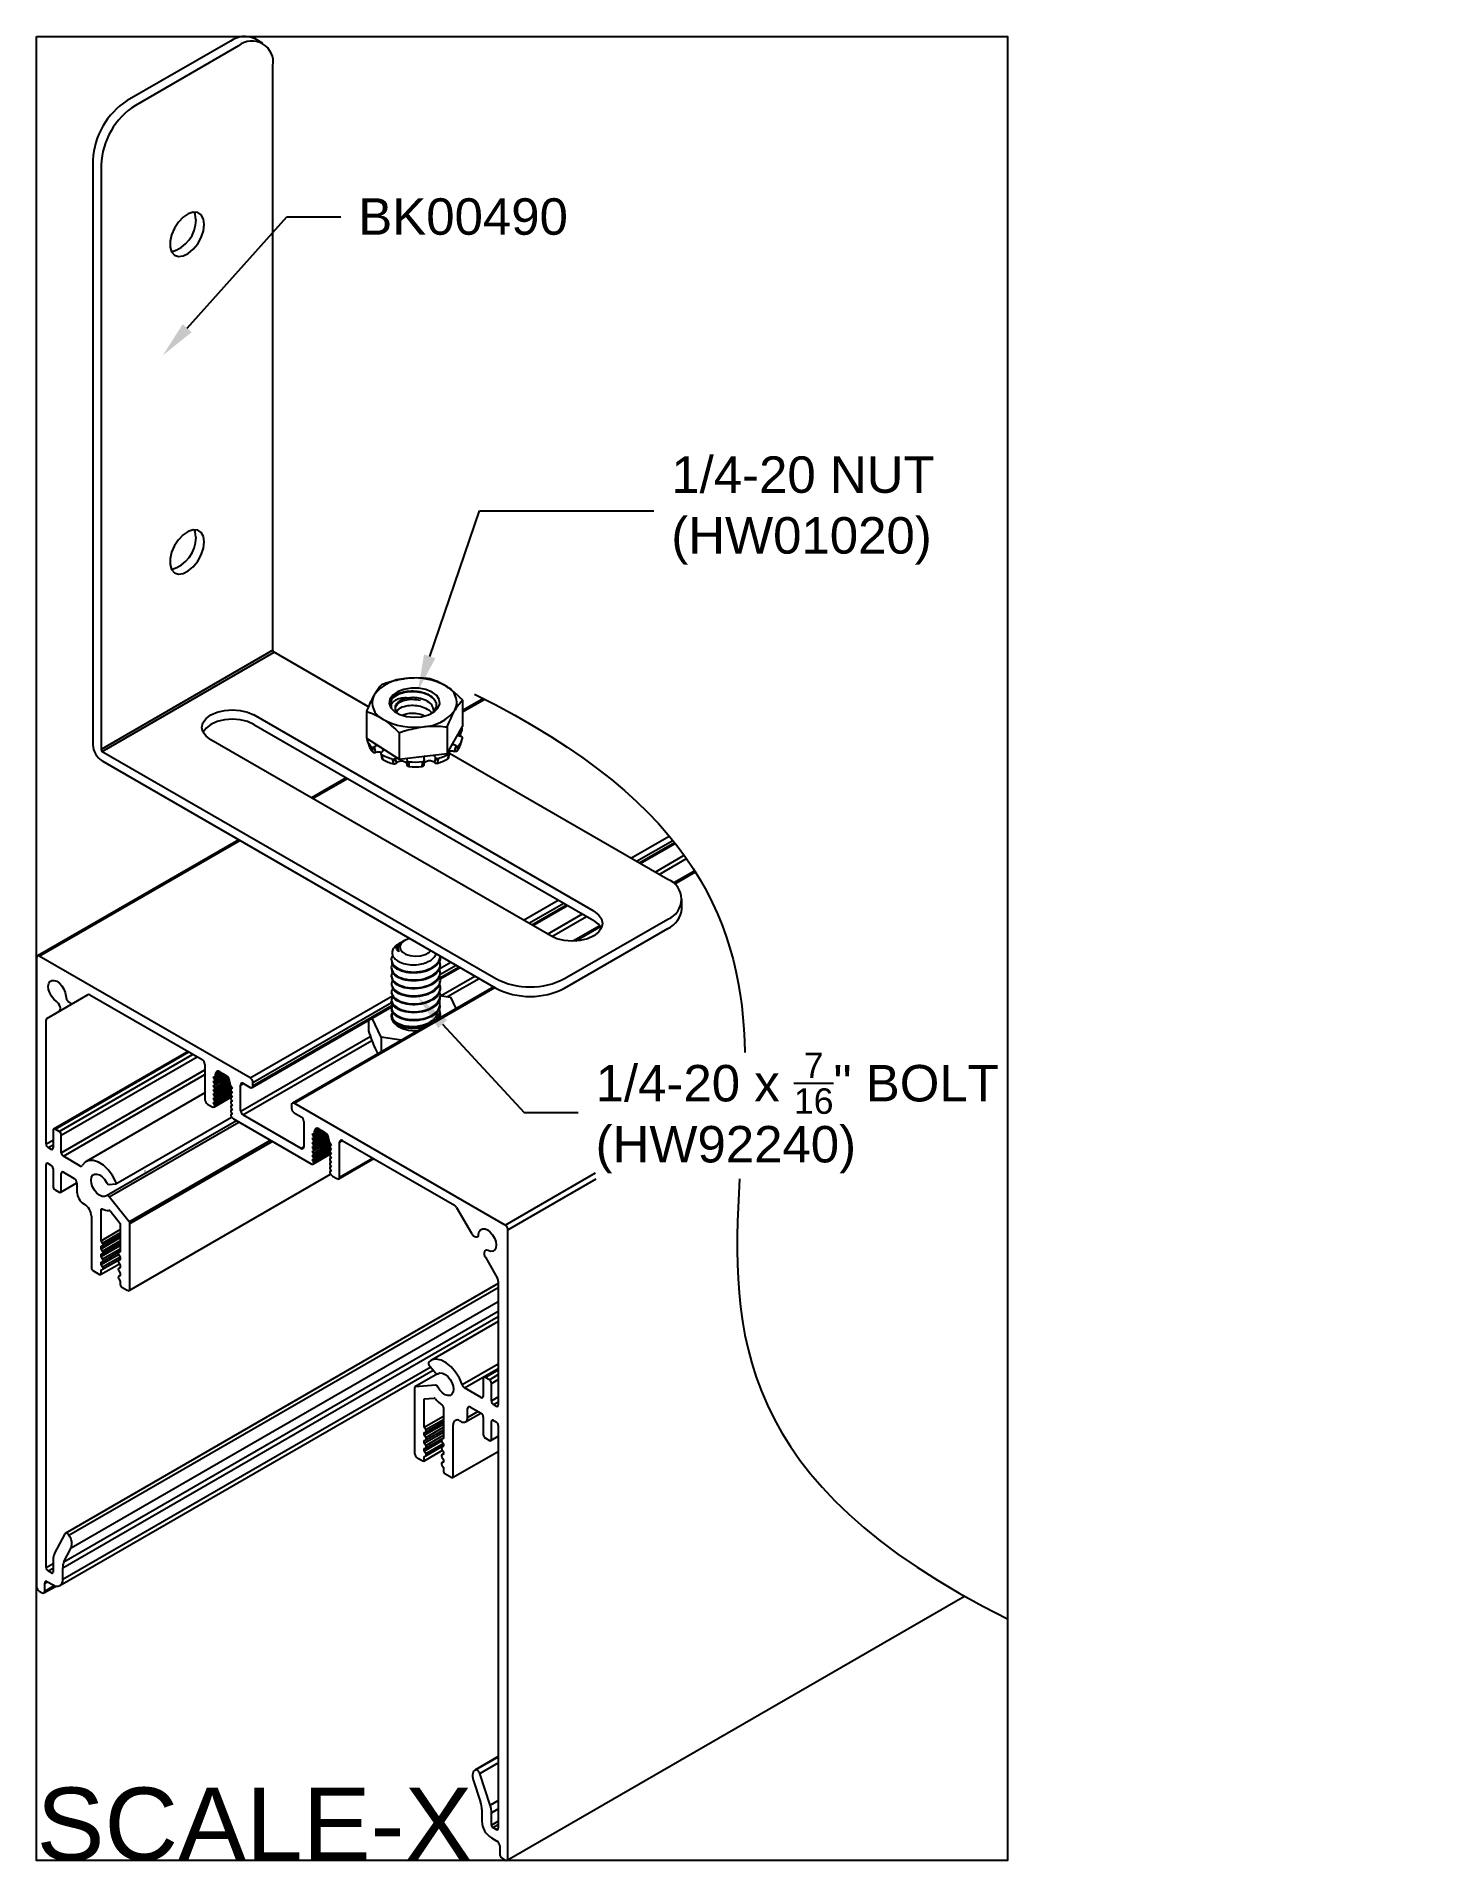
# Model space of a CAD drawing. Extents: x 0 to 7.14, y -9.39 to 0.
import ezdxf
from ezdxf import colors
from ezdxf.entities.mleader import LeaderData, LeaderLine
from ezdxf.math import Vec2, Vec3

# ---------------------------------------------------------------- set-up
doc = ezdxf.new("R2010")
doc.units = 0
doc.header["$LTSCALE"] = 0.5
doc.header["$MEASUREMENT"] = 0
for name, color, linetype in [('FAB DWG', 221, 'CONTINUOUS'), ('Hardware', 242, 'CONTINUOUS'), ('Housing', 150, 'CONTINUOUS'), ('Mounting', 4, 'CONTINUOUS')]:
    doc.layers.add(name, color=color, linetype=linetype)
doc.layers.add('Text-Unprinted', color=131, linetype='CONTINUOUS', plot=False)
doc.styles.add('LSAD_Standard', font='arial.ttf')

msp = doc.modelspace()

# ---------------------------------------------------------------- texts
at = {"layer": 'Text-Unprinted', "ltscale": 0.5, "transparency": 16777216, "style": 'LSAD_Standard'}
msp.add_attdef('SCALE-X', (0, -9.3805), 'XEffectiveScaleFactor', height=0.375, dxfattribs=at)

# ---------------------------------------------------------------- linework, layer by layer
at = {"layer": 'Hardware', "transparency": 16777216}
for p, q in [((1.696, -3.4718), (1.696, -3.6086)), ((2.1904, -3.412), (2.1904, -3.5487)), ((2.1117, -3.6873), (2.1904, -3.5487)), ((2.1117, -3.5506), (2.1117, -3.6873)), ((2.1863, -3.5656), (2.1787, -3.5906)), ((2.1864, -3.5676), (2.1885, -3.5609)), ((2.1884, -3.5589), (2.187, -3.5549)), ((1.696, -3.6086), (1.8645, -3.7172)), ((1.698, -3.6151), (1.7001, -3.6214)), ((1.7001, -3.6214), (1.7077, -3.6441)), ((1.7232, -3.6595), (1.7214, -3.6536)), ((1.7304, -3.6814), (1.7232, -3.6595)), ((1.7368, -3.6527), (1.7349, -3.6538)), ((1.7349, -3.6538), (1.7368, -3.6598)), ((1.7368, -3.6527), (1.7368, -3.6598)), ((1.7368, -3.6598), (1.7423, -3.6825)), ((1.8645, -3.5805), (1.8645, -3.7172)), ((2.1494, -3.677), (2.155, -3.6541)), ((2.155, -3.6471), (2.155, -3.6541)), ((2.1569, -3.6481), (2.155, -3.6471)), ((2.155, -3.6541), (2.1569, -3.6481)), ((2.1683, -3.6534), (2.161, -3.6756)), ((2.1702, -3.6475), (2.1683, -3.6534)), ((2.1726, -3.5953), (2.1784, -3.5703)), ((2.1784, -3.5703), (2.1786, -3.5695)), ((2.1784, -3.57), (2.1784, -3.5703)), ((2.1789, -3.6436), (2.1887, -3.6143)), ((2.1798, -3.5991), (2.182, -3.5997)), ((1.7704, -3.6893), (1.7719, -3.695)), ((1.773, -3.6826), (1.7745, -3.6813)), ((1.7735, -3.6929), (1.775, -3.6986)), ((1.775, -3.6986), (1.78, -3.7189)), ((1.8324, -3.7215), (1.8315, -3.7161)), ((1.8363, -3.7414), (1.8324, -3.7215)), ((1.8458, -3.7097), (1.845, -3.7113)), ((1.845, -3.7113), (1.8458, -3.7168)), ((1.8483, -3.7067), (1.8458, -3.7097)), ((1.8458, -3.7097), (1.8458, -3.7168)), ((1.8458, -3.7168), (1.8488, -3.7379)), ((1.8645, -3.7172), (2.1117, -3.6873)), ((1.9049, -3.7233), (1.9052, -3.7286)), ((1.905, -3.7217), (1.9054, -3.72)), ((1.9054, -3.72), (1.9052, -3.7123)), ((1.9057, -3.7478), (1.9054, -3.7271)), ((1.9137, -3.7303), (1.9141, -3.7356)), ((1.9141, -3.7356), (1.9146, -3.7549)), ((1.983, -3.754), (1.9839, -3.7347)), ((1.9839, -3.7347), (1.9843, -3.7294)), ((1.9921, -3.7259), (1.9914, -3.7466)), ((1.9921, -3.7188), (1.9925, -3.7205)), ((1.9922, -3.7279), (1.9927, -3.7225)), ((2.0475, -3.7352), (2.0507, -3.714)), ((2.0507, -3.707), (2.0507, -3.714)), ((2.0517, -3.7085), (2.0507, -3.707)), ((2.0507, -3.714), (2.0517, -3.7085)), ((2.0643, -3.7184), (2.0601, -3.7384)), ((2.0653, -3.713), (2.0643, -3.7184)), ((2.1146, -3.7144), (2.1198, -3.6939)), ((2.118, -3.7104), (2.1229, -3.6904)), ((2.1197, -3.6766), (2.1213, -3.6779)), ((2.1198, -3.6939), (2.1214, -3.6882)), ((2.1226, -3.6906), (2.1242, -3.6849)), ((2.0633, -6.8778), (2.0638, -6.8775)), ((2.0638, -6.8774), (2.0638, -6.8774))]:
    msp.add_line(p, q, dxfattribs=at)
at = {"layer": 'Hardware', "linetype": 'Continuous', "lineweight": 25, "transparency": 16777216}
for p, q in [((1.871, -4.6613), (1.862, -4.6665)), ((1.8921, -4.6491), (1.8841, -4.6537)), ((1.8254, -4.7491), (1.8254, -4.7542)), ((1.8254, -4.7899), (1.8254, -4.795)), ((1.8254, -4.8307), (1.8254, -4.8358)), ((1.8254, -4.8715), (1.8254, -4.8766)), ((1.8254, -4.9124), (1.8254, -4.9175)), ((1.8254, -4.9532), (1.8254, -4.9583)), ((2.0721, -4.9313), (2.1291, -4.9401)), ((2.1291, -4.9401), (2.1565, -4.9993)), ((1.7065, -5.0599), (1.7065, -5.1139)), ((1.7718, -5.1463), (1.7264, -5.0484)), ((1.8254, -4.9941), (1.8254, -4.9992)), ((1.8312, -5.0135), (1.8277, -5.0211)), ((1.8744, -5.1621), (1.7718, -5.1463)), ((1.7718, -5.1463), (1.7718, -5.2213))]:
    msp.add_line(p, q, dxfattribs=at)
at = {"layer": 'Hardware', "transparency": 16777216, "flags": 128}
msp.add_lwpolyline([(2.0709, -3.4105), (2.0573, -3.3895), (2.0336, -3.3717), (2.0019, -3.3587), (1.9649, -3.3517), (1.9261, -3.3513), (1.8887, -3.3576), (1.8562, -3.3699), (1.8315, -3.3872), (1.8166, -3.4079), (1.813, -3.4303), (1.821, -3.4522), (1.8398, -3.4719), (1.8679, -3.4874), (1.9026, -3.4975), (1.9409, -3.5012), (1.9795, -3.4983), (2.0148, -3.4889), (2.0437, -3.4739), (2.0638, -3.4547), (2.0731, -3.4329), (2.0709, -3.4105)], dxfattribs=at)
at = {"layer": 'Hardware', "linetype": 'Continuous', "lineweight": 25, "transparency": 16777216, "flags": 128}
for points in [[(1.8495, -4.6749), (1.8572, -4.6694), (1.862, -4.6665)], [(1.8921, -4.6491), (1.8764, -4.6618), (1.8686, -4.6768), (1.8697, -4.6925), (1.8796, -4.7071), (1.8972, -4.719), (1.9205, -4.727), (1.947, -4.7302), (1.974, -4.7283), (1.9984, -4.7214), (2.0175, -4.7104), (2.026, -4.7004)], [(1.9197, -4.639), (1.9142, -4.64), (1.8921, -4.6491)], [(1.8277, -5.0211), (1.8241, -5.0325), (1.8253, -5.0524), (1.8358, -5.0715), (1.8547, -5.0882), (1.8808, -5.1013), (1.912, -5.1098), (1.9461, -5.1132), (1.9594, -5.1131)], [(2.0771, -5.0452), (2.0774, -5.0375), (2.076, -5.0289)]]:
    msp.add_lwpolyline(points, dxfattribs=at)
at = {"layer": 'Hardware', "transparency": 16777216}
for centre, radius, start, end in [((1.9063, -3.5176), 0.2154, 92.12676, 142.54427), ((1.945, -3.6244), 0.3254, 60.31175, 98.24648), ((2.0689, -3.4252), 0.0914, 333.98511, 65.93905), ((1.8175, -3.4267), 0.0914, 153.98511, 245.93905), ((1.8643, -3.4301), 0.0459, 135.13029, 209.59508), ((1.9801, -3.3344), 0.2154, 272.12676, 322.54427), ((1.9414, -3.2275), 0.3254, 240.31175, 278.24648), ((1.8041, -3.5769), 0.1127, 199.79113, 222.8131), ((1.8097, -3.6077), 0.1083, 199.67608, 222.92815), ((1.7302, -3.6504), 0.0115, 232.40434, 304.84979), ((2.1612, -3.6449), 0.0111, 236.11691, 309.79309), ((2.0814, -3.6101), 0.1031, 320.55057, 341.033), ((2.0889, -3.5806), 0.1053, 320.55462, 344.64995), ((2.1806, -3.5635), 0.00711, 252.18111, 325.05631), ((1.7774, -3.6934), 0.0058, 196.36873, 244.88799), ((1.913, -3.4276), 0.2998, 242.25945, 254.22651), ((1.9142, -3.4643), 0.2879, 242.19925, 254.28671), ((1.8359, -3.7101), 0.0119, 252.69109, 326.1397), ((1.9136, -3.7272), 0.00846, 189.75785, 273.44196), ((1.9432, -3.3002), 0.4311, 266.08056, 275.46951), ((1.9432, -3.342), 0.4139, 266.03334, 275.51673), ((1.9841, -3.7264), 0.00824, 268.0981, 349.89462), ((2.0605, -3.7069), 0.0121, 216.03897, 288.42209), ((1.9785, -3.4792), 0.2717, 287.4896, 300.05264), ((1.9799, -3.4431), 0.283, 287.55217, 299.99007), ((2.1172, -3.6889), 0.00567, 298.09232, 342.95335), ((0.5597, -5.8123), 0.00108, 311.14904, 14.32571), ((0.5572, -5.8346), 0.00144, 317.16487, 35.65342)]:
    msp.add_arc(centre, radius, start, end, dxfattribs=at)
at = {"layer": 'Hardware', "linetype": 'Continuous', "lineweight": 25, "transparency": 16777216}
msp.add_arc((1.8809, -5.0333), 0.055, 174.87266, 240.56884, dxfattribs=at)
at = {"layer": 'Hardware', "transparency": 16777216}
for points, knots in [([(1.7747, -3.3333), (1.7683, -3.3401), (1.7554, -3.3538), (1.7421, -3.3756), (1.7354, -3.3866)], [0, 0, 0, 0, 0.495458, 1, 1, 1, 1]), ([(1.8983, -3.3024), (1.866, -3.3082), (1.8242, -3.3158), (1.7839, -3.33), (1.7747, -3.3333)], [0, 0, 0, 0, 0.77189, 1, 1, 1, 1]), ([(2.0433, -3.4084), (2.0383, -3.4032), (2.0239, -3.3887), (1.9825, -3.3743), (1.93, -3.3679), (1.8789, -3.3749), (1.8391, -3.3927), (1.8202, -3.4152), (1.8166, -3.436), (1.8218, -3.4472), (1.8244, -3.4528)], [0, 0, 0, 0, 0.079923, 0.22577, 0.373934, 0.520054, 0.667808, 0.814376, 0.908244, 1, 1, 1, 1]), ([(1.8318, -3.3977), (1.834, -3.3957), (1.8435, -3.3872), (1.8669, -3.3749), (1.9051, -3.3659), (1.9466, -3.3647), (1.9866, -3.372), (2.0205, -3.3861), (2.0444, -3.4061), (2.0562, -3.4293), (2.0543, -3.4529), (2.0416, -3.4738), (2.0256, -3.4837), (2.0185, -3.4881)], [0, 0, 0, 0, 0.0318986, 0.1379957, 0.2407403, 0.3434697, 0.4439145, 0.5432954, 0.6414393, 0.7374902, 0.8333236, 0.9260585, 1, 1, 1, 1]), ([(2.0219, -3.3034), (1.9912, -3.3007), (1.9504, -3.2971), (1.9086, -3.3013), (1.8983, -3.3024)], [0, 0, 0, 0, 0.754682, 1, 1, 1, 1]), ([(2.1062, -3.3417), (2.1042, -3.3405), (2.0757, -3.3223), (2.0479, -3.3125), (2.0219, -3.3034)], [0, 0, 0, 0, 0.070207, 1, 1, 1, 1]), ([(2.1904, -3.412), (2.1768, -3.3987), (2.1491, -3.3719), (2.1206, -3.3519), (2.1062, -3.3417)], [0, 0, 0, 0, 0.495458, 1, 1, 1, 1]), ([(1.7354, -3.3866), (1.7344, -3.3883), (1.7211, -3.4119), (1.7081, -3.443), (1.696, -3.4718)], [0, 0, 0, 0, 0.070207, 1, 1, 1, 1]), ([(1.696, -3.4718), (1.7097, -3.4762), (1.7373, -3.485), (1.7659, -3.5018), (1.7803, -3.5102)], [0, 0, 0, 0, 0.495458, 1, 1, 1, 1]), ([(1.9007, -3.4015), (1.8901, -3.4021), (1.8687, -3.4031), (1.8438, -3.413), (1.8267, -3.4265), (1.8212, -3.4408), (1.8236, -3.4497), (1.8244, -3.4528)], [0, 0, 0, 0, 0.209812, 0.419554, 0.637895, 0.877508, 1, 1, 1, 1]), ([(1.855, -3.477), (1.8513, -3.4719), (1.8438, -3.4616), (1.8459, -3.4433), (1.8617, -3.4251), (1.8928, -3.4119), (1.933, -3.4065), (1.9601, -3.4115), (1.9737, -3.4139)], [0, 0, 0, 0, 0.140367, 0.282921, 0.461476, 0.641483, 0.81949, 1, 1, 1, 1]), ([(1.855, -3.477), (1.8519, -3.4725), (1.8448, -3.462), (1.8446, -3.444), (1.8549, -3.4257), (1.8743, -3.4106), (1.8923, -3.4045), (1.9007, -3.4015)], [0, 0, 0, 0, 0.164566, 0.379232, 0.593898, 0.808564, 1, 1, 1, 1]), ([(1.8515, -3.471), (1.855, -3.4661), (1.8639, -3.4534), (1.8964, -3.4415), (1.9363, -3.4379), (1.9757, -3.4433), (2.0096, -3.4579), (2.03, -3.4723), (2.0329, -3.481), (2.0329, -3.4811)], [0, 0, 0, 0, 0.1299586, 0.3344, 0.4914698, 0.6514344, 0.8233408, 0.9982428, 1, 1, 1, 1]), ([(1.9007, -3.4015), (1.9125, -3.4), (1.9362, -3.3967), (1.9755, -3.4026), (2.0106, -3.4168), (2.0361, -3.4392), (2.0395, -3.4568), (2.0412, -3.4655)], [0, 0, 0, 0, 0.187993, 0.379451, 0.585202, 0.794538, 1, 1, 1, 1]), ([(2.1117, -3.5506), (2.1181, -3.5348), (2.131, -3.5031), (2.1444, -3.478), (2.1511, -3.4653)], [0, 0, 0, 0, 0.495458, 1, 1, 1, 1]), ([(2.1511, -3.4653), (2.152, -3.4637), (2.1653, -3.4405), (2.1783, -3.4257), (2.1904, -3.412)], [0, 0, 0, 0, 0.0702067, 1, 1, 1, 1]), ([(1.7803, -3.5102), (1.7823, -3.5115), (1.8107, -3.5301), (1.8386, -3.5562), (1.8645, -3.5805)], [0, 0, 0, 0, 0.0702067, 1, 1, 1, 1]), ([(1.8645, -3.5805), (1.8737, -3.5772), (1.914, -3.563), (1.9558, -3.5554), (1.9881, -3.5496)], [0, 0, 0, 0, 0.22811, 1, 1, 1, 1]), ([(1.8797, -3.4915), (1.8863, -3.4884), (1.9019, -3.481), (1.9366, -3.4792), (1.9705, -3.4827), (1.9878, -3.4908), (1.9945, -3.4939)], [0, 0, 0, 0, 0.2181691, 0.5110636, 0.8093563, 1, 1, 1, 1]), ([(1.9881, -3.5496), (1.9984, -3.5485), (2.0402, -3.5443), (2.081, -3.5478), (2.1117, -3.5506)], [0, 0, 0, 0, 0.2453184, 1, 1, 1, 1]), ([(2.182, -3.5636), (2.1825, -3.5636), (2.1841, -3.5637), (2.1863, -3.5632), (2.1881, -3.562), (2.1888, -3.5605), (2.1886, -3.5594), (2.1884, -3.5589)], [0, 0, 0, 0, 0.120255, 0.3531947, 0.586133, 0.8190668, 1, 1, 1, 1]), ([(1.6992, -3.6106), (1.699, -3.6109), (1.6981, -3.6118), (1.6977, -3.6134), (1.6979, -3.6146), (1.698, -3.6151)], [0, 0, 0, 0, 0.165473, 0.635164, 1, 1, 1, 1]), ([(1.7214, -3.6536), (1.722, -3.6541), (1.7232, -3.6551), (1.7261, -3.6559), (1.7293, -3.6558), (1.7324, -3.6551), (1.7342, -3.6542), (1.7349, -3.6538)], [0, 0, 0, 0, 0.209349, 0.418699, 0.628042, 0.837386, 1, 1, 1, 1]), ([(1.7552, -3.6467), (1.7524, -3.6471), (1.746, -3.648), (1.7401, -3.651), (1.7368, -3.6527)], [0, 0, 0, 0, 0.424165, 1, 1, 1, 1]), ([(2.155, -3.6471), (2.1516, -3.6455), (2.146, -3.6428), (2.14, -3.6421), (2.1376, -3.6418)], [0, 0, 0, 0, 0.605481, 1, 1, 1, 1]), ([(2.1569, -3.6481), (2.1579, -3.6486), (2.16, -3.6495), (2.1633, -3.65), (2.1664, -3.6498), (2.1688, -3.6489), (2.1698, -3.6479), (2.1702, -3.6475)], [0, 0, 0, 0, 0.209349, 0.418698, 0.628046, 0.83739, 1, 1, 1, 1]), ([(2.1656, -3.5925), (2.1668, -3.5934), (2.1709, -3.5963), (2.1762, -3.5979), (2.1798, -3.5991)], [0, 0, 0, 0, 0.299348, 1, 1, 1, 1]), ([(2.1787, -3.5906), (2.1789, -3.5912), (2.1791, -3.5924), (2.178, -3.594), (2.176, -3.595), (2.174, -3.5953), (2.1728, -3.5953), (2.1726, -3.5953)], [0, 0, 0, 0, 0.237153, 0.474307, 0.711427, 0.948345, 1, 1, 1, 1]), ([(2.1905, -3.6084), (2.1905, -3.6078), (2.1906, -3.6064), (2.1894, -3.6042), (2.1873, -3.6022), (2.1847, -3.6006), (2.1828, -3.6), (2.182, -3.5997)], [0, 0, 0, 0, 0.209349, 0.418699, 0.628042, 0.837386, 1, 1, 1, 1]), ([(1.7423, -3.6825), (1.7412, -3.6829), (1.7391, -3.6836), (1.7358, -3.6838), (1.7328, -3.6832), (1.7312, -3.6822), (1.7305, -3.6815), (1.7304, -3.6814)], [0, 0, 0, 0, 0.236657, 0.473307, 0.710146, 0.947222, 1, 1, 1, 1]), ([(1.7423, -3.6825), (1.7438, -3.6819), (1.7488, -3.68), (1.7578, -3.6784), (1.7674, -3.6787), (1.7719, -3.6809), (1.7737, -3.6818)], [0, 0, 0, 0, 0.144342, 0.4687778, 0.7869272, 1, 1, 1, 1]), ([(1.773, -3.6826), (1.7723, -3.6833), (1.7709, -3.6848), (1.77, -3.6873), (1.7703, -3.6897), (1.7715, -3.6917), (1.7729, -3.6926), (1.7735, -3.6929)], [0, 0, 0, 0, 0.209349, 0.418698, 0.628046, 0.83739, 1, 1, 1, 1]), ([(1.7718, -3.6949), (1.7727, -3.6982), (1.7747, -3.7051), (1.7757, -3.7114), (1.7763, -3.7147)], [0, 0, 0, 0, 0.4761601, 1, 1, 1, 1]), ([(1.7745, -3.6813), (1.7753, -3.6805), (1.7786, -3.6774), (1.7828, -3.6713), (1.7833, -3.6661), (1.7836, -3.6636)], [0, 0, 0, 0, 0.1492018, 0.5941667, 1, 1, 1, 1]), ([(1.78, -3.7189), (1.7792, -3.7184), (1.7778, -3.7174), (1.7768, -3.7158), (1.7768, -3.7148), (1.7768, -3.7147)], [0, 0, 0, 0, 0.458293, 0.916587, 1, 1, 1, 1]), ([(1.8315, -3.7161), (1.8326, -3.7163), (1.8347, -3.7168), (1.8381, -3.7163), (1.8412, -3.7151), (1.8436, -3.7134), (1.8445, -3.712), (1.845, -3.7113)], [0, 0, 0, 0, 0.209349, 0.418699, 0.628042, 0.837386, 1, 1, 1, 1]), ([(1.8488, -3.7379), (1.8481, -3.7386), (1.8467, -3.74), (1.8436, -3.7414), (1.8402, -3.742), (1.8377, -3.7418), (1.8365, -3.7415), (1.8363, -3.7414)], [0, 0, 0, 0, 0.236657, 0.473307, 0.710146, 0.947222, 1, 1, 1, 1]), ([(1.8488, -3.7379), (1.8498, -3.7368), (1.853, -3.7334), (1.8604, -3.7286), (1.8709, -3.7254), (1.8816, -3.7252), (1.8912, -3.7278), (1.899, -3.7327), (1.9042, -3.7396), (1.9056, -3.745), (1.9057, -3.7477), (1.9057, -3.7478)], [0, 0, 0, 0, 0.062895, 0.204412, 0.343188, 0.476348, 0.604828, 0.732354, 0.862958, 0.998789, 1, 1, 1, 1]), ([(1.905, -3.7217), (1.9049, -3.7226), (1.9048, -3.7243), (1.9061, -3.7268), (1.9082, -3.7287), (1.9109, -3.73), (1.9129, -3.7302), (1.9137, -3.7303)], [0, 0, 0, 0, 0.209349, 0.418698, 0.628046, 0.83739, 1, 1, 1, 1]), ([(1.9146, -3.7549), (1.9135, -3.7548), (1.9113, -3.7544), (1.9085, -3.7529), (1.9065, -3.7508), (1.9058, -3.749), (1.9057, -3.7479), (1.9057, -3.7478)], [0, 0, 0, 0, 0.237153, 0.474307, 0.711427, 0.948345, 1, 1, 1, 1]), ([(1.9914, -3.7466), (1.9913, -3.7475), (1.9911, -3.7492), (1.9894, -3.7514), (1.9869, -3.7531), (1.9846, -3.7538), (1.9833, -3.754), (1.983, -3.754)], [0, 0, 0, 0, 0.236657, 0.473307, 0.710146, 0.947222, 1, 1, 1, 1]), ([(1.9843, -3.7294), (1.9854, -3.7292), (1.9876, -3.7288), (1.9903, -3.7272), (1.9921, -3.7251), (1.9929, -3.7227), (1.9926, -3.7212), (1.9925, -3.7205)], [0, 0, 0, 0, 0.2093493, 0.418699, 0.6280417, 0.8373864, 1, 1, 1, 1]), ([(1.9962, -3.7013), (1.9957, -3.7017), (1.9931, -3.7042), (1.9911, -3.7104), (1.9917, -3.716), (1.9921, -3.7188)], [0, 0, 0, 0, 0.089306, 0.531236, 1, 1, 1, 1]), ([(1.9914, -3.7466), (1.9915, -3.7453), (1.9916, -3.7412), (1.9945, -3.7346), (2.0012, -3.7281), (2.0103, -3.7242), (2.0204, -3.723), (2.0307, -3.7246), (2.0402, -3.7287), (2.0453, -3.7329), (2.0475, -3.7352), (2.0475, -3.7352)], [0, 0, 0, 0, 0.062966, 0.204482, 0.343255, 0.476413, 0.604891, 0.732418, 0.863024, 0.998858, 1, 1, 1, 1]), ([(2.0507, -3.707), (2.0488, -3.7043), (2.0457, -3.7001), (2.0405, -3.6973), (2.0385, -3.6962)], [0, 0, 0, 0, 0.610754, 1, 1, 1, 1]), ([(2.0601, -3.7384), (2.0591, -3.7386), (2.057, -3.7391), (2.0536, -3.7387), (2.0504, -3.7376), (2.0485, -3.7363), (2.0476, -3.7354), (2.0475, -3.7352)], [0, 0, 0, 0, 0.237153, 0.474307, 0.711427, 0.948345, 1, 1, 1, 1]), ([(2.0517, -3.7085), (2.0523, -3.7093), (2.0534, -3.7109), (2.0563, -3.7125), (2.0595, -3.7135), (2.0627, -3.7136), (2.0645, -3.7132), (2.0653, -3.713)], [0, 0, 0, 0, 0.209349, 0.418698, 0.628046, 0.83739, 1, 1, 1, 1]), ([(2.1174, -3.7103), (2.1173, -3.7109), (2.117, -3.7124), (2.1157, -3.7137), (2.1147, -3.7143), (2.1146, -3.7144)], [0, 0, 0, 0, 0.420762, 0.894529, 1, 1, 1, 1]), ([(2.1194, -3.6764), (2.1198, -3.6762), (2.1223, -3.6745), (2.1291, -3.6735), (2.139, -3.6738), (2.146, -3.6757), (2.1494, -3.677), (2.1494, -3.677)], [0, 0, 0, 0, 0.049035, 0.3559559, 0.6702853, 0.9971958, 1, 1, 1, 1]), ([(2.1214, -3.6882), (2.1221, -3.6877), (2.1236, -3.6867), (2.1245, -3.6844), (2.1243, -3.6819), (2.1232, -3.6797), (2.1218, -3.6784), (2.1213, -3.6779)], [0, 0, 0, 0, 0.209349, 0.418699, 0.628042, 0.837386, 1, 1, 1, 1]), ([(2.161, -3.6756), (2.1605, -3.6761), (2.1593, -3.6772), (2.1566, -3.678), (2.1534, -3.6781), (2.1509, -3.6776), (2.1496, -3.6771), (2.1494, -3.677)], [0, 0, 0, 0, 0.237153, 0.474307, 0.711427, 0.948345, 1, 1, 1, 1])]:
    msp.add_open_spline(points, degree=3, knots=knots, dxfattribs=at)
at = {"layer": 'Hardware', "linetype": 'Continuous', "lineweight": 25, "transparency": 16777216}
for points, knots in [([(1.8495, -4.6749), (1.8429, -4.6815), (1.8297, -4.6948), (1.8267, -4.7181), (1.8373, -4.7399), (1.8608, -4.7582), (1.8937, -4.7707), (1.9324, -4.7756), (1.9718, -4.773), (2.0076, -4.7626), (2.0359, -4.7463), (2.0498, -4.7298), (2.0539, -4.7196), (2.0547, -4.7169)], [0, 0, 0, 0, 0.0806561, 0.1613137, 0.241697, 0.3197758, 0.3979113, 0.4738405, 0.5493658, 0.6235038, 0.6964334, 0.7687774, 0.794539, 0.794539, 0.794539, 0.794539]), ([(1.8622, -4.7071), (1.8581, -4.7032), (1.85, -4.6956), (1.8501, -4.6813), (1.8583, -4.6682), (1.8717, -4.6616), (1.8775, -4.6587)], [0, 0, 0, 0, 0.248486, 0.497111, 0.784357, 1, 1, 1, 1]), ([(1.8683, -4.6663), (1.8665, -4.6685), (1.8604, -4.6761), (1.8559, -4.6903), (1.8602, -4.7016), (1.8622, -4.7071)], [0, 0, 0, 0, 0.173065, 0.602206, 1, 1, 1, 1]), ([(1.8842, -4.654), (1.8835, -4.6543), (1.8761, -4.6574), (1.872, -4.6621), (1.8683, -4.6663)], [0, 0, 0, 0, 0.0987056, 1, 1, 1, 1]), ([(1.8314, -4.7715), (1.8307, -4.7721), (1.8205, -4.7815), (1.8256, -4.8054), (1.8506, -4.8334), (1.9009, -4.8515), (1.9615, -4.8539), (2.0201, -4.8393), (2.0619, -4.8108), (2.0802, -4.7782), (2.0718, -4.7588), (2.0687, -4.7516)], [0, 0, 0, 0, 0.008509, 0.138267, 0.269833, 0.400081, 0.530329, 0.661895, 0.791653, 0.923013, 1, 1, 1, 1]), ([(1.8335, -4.7271), (1.8329, -4.7276), (1.8217, -4.7366), (1.824, -4.7605), (1.8456, -4.7893), (1.8936, -4.8092), (1.9536, -4.8136), (2.013, -4.8012), (2.0586, -4.7741), (2.0735, -4.7474), (2.0756, -4.7318), (2.0758, -4.7291)], [0, 0, 0, 0, 0.0066711, 0.1229465, 0.2408585, 0.357174, 0.474197, 0.5916272, 0.7078168, 0.825676, 0.8503101, 0.8503101, 0.8503101, 0.8503101]), ([(2.0742, -4.7339), (2.0746, -4.7351), (2.0792, -4.7486), (2.0608, -4.7751), (2.0204, -4.8035), (1.9615, -4.8181), (1.9005, -4.8157), (1.852, -4.7978), (1.8258, -4.7743), (1.8282, -4.759), (1.8289, -4.7542)], [0, 0, 0, 0, 0.01509, 0.168288, 0.319617, 0.473055, 0.624955, 0.776856, 0.930294, 1, 1, 1, 1]), ([(2.0751, -4.7745), (2.0726, -4.7868), (2.0675, -4.8116), (2.0261, -4.8414), (1.9697, -4.858), (1.908, -4.8578), (1.8572, -4.8417), (1.8275, -4.8179), (1.8285, -4.8011), (1.8288, -4.7949)], [0, 0, 0, 0, 0.148769, 0.300176, 0.453714, 0.605172, 0.757553, 0.910463, 1, 1, 1, 1]), ([(1.8313, -4.8141), (1.8301, -4.8154), (1.8201, -4.8258), (1.8274, -4.8502), (1.8559, -4.8774), (1.9083, -4.8935), (1.9694, -4.8938), (2.0268, -4.8771), (2.0655, -4.8472), (2.0806, -4.8157), (2.0714, -4.798), (2.0685, -4.7924)], [0, 0, 0, 0, 0.018612, 0.149243, 0.281269, 0.412837, 0.543609, 0.676176, 0.806904, 0.938585, 1, 1, 1, 1]), ([(1.8322, -4.8553), (1.8301, -4.8578), (1.82, -4.8696), (1.8295, -4.8949), (1.8617, -4.9211), (1.9159, -4.9353), (1.9773, -4.9334), (2.0332, -4.9147), (2.0686, -4.8835), (2.0809, -4.8531), (2.0713, -4.8373), (2.0689, -4.8332)], [0, 0, 0, 0, 0.034415, 0.165345, 0.296913, 0.429144, 0.559862, 0.692438, 0.823561, 0.954843, 1, 1, 1, 1]), ([(1.8333, -4.8955), (1.8303, -4.8995), (1.82, -4.9131), (1.8321, -4.9394), (1.8678, -4.9646), (1.9236, -4.9768), (1.985, -4.9727), (2.0392, -4.9521), (2.0712, -4.9197), (2.081, -4.8905), (2.0714, -4.8765), (2.0696, -4.874)], [0, 0, 0, 0, 0.054281, 0.185106, 0.315772, 0.447886, 0.578149, 0.709919, 0.841029, 0.971503, 1, 1, 1, 1]), ([(2.0726, -4.8561), (2.0723, -4.8651), (2.0716, -4.8868), (2.0382, -4.9165), (1.9853, -4.937), (1.9233, -4.9411), (1.8685, -4.9289), (1.8313, -4.9048), (1.8285, -4.8854), (1.8272, -4.8765)], [0, 0, 0, 0, 0.109379, 0.261585, 0.414559, 0.565782, 0.719156, 0.870847, 1, 1, 1, 1]), ([(2.0737, -4.8152), (2.0724, -4.8259), (2.0696, -4.8492), (2.0323, -4.879), (1.9776, -4.8976), (1.9156, -4.8995), (1.8627, -4.8854), (1.8293, -4.8613), (1.8286, -4.8432), (1.8283, -4.8356)], [0, 0, 0, 0, 0.129153, 0.280844, 0.434218, 0.585441, 0.738415, 0.890621, 1, 1, 1, 1]), ([(2.072, -4.9379), (2.0727, -4.9437), (2.0751, -4.962), (2.0489, -4.9908), (2.0004, -5.0148), (1.9394, -5.0233), (1.8805, -5.0151), (1.84, -4.9927), (1.8217, -4.9707), (1.8263, -4.9595), (1.8267, -4.9585)], [0, 0, 0, 0, 0.0697065, 0.2231443, 0.3750449, 0.5269454, 0.6803833, 0.8317116, 0.9849097, 1, 1, 1, 1]), ([(1.8338, -4.9355), (1.8302, -4.9411), (1.8202, -4.9566), (1.8353, -4.984), (1.8742, -5.0079), (1.9315, -5.0181), (1.9926, -5.0118), (2.045, -4.9894), (2.0734, -4.9559), (2.081, -4.9278), (2.0716, -4.9156), (2.0708, -4.9146)], [0, 0, 0, 0, 0.073725, 0.204626, 0.33458, 0.466362, 0.596361, 0.727149, 0.858393, 0.988251, 1, 1, 1, 1]), ([(1.8336, -4.9755), (1.8297, -4.9827), (1.8204, -5.0001), (1.8388, -5.0284), (1.8808, -5.0509), (1.9393, -5.059), (2.0002, -5.0505), (2.0494, -5.0265), (2.078, -4.9921), (2.0736, -4.9679), (2.0714, -4.9563)], [0, 0, 0, 0, 0.093073, 0.224646, 0.354613, 0.486392, 0.61685, 0.747309, 0.879088, 1, 1, 1, 1]), ([(2.0721, -4.897), (2.0724, -4.9044), (2.0734, -4.9244), (2.0437, -4.9537), (1.9929, -4.976), (1.9312, -4.9823), (1.8748, -4.9722), (1.8334, -4.9483), (1.8283, -4.9277), (1.8258, -4.9174)], [0, 0, 0, 0, 0.089537, 0.242447, 0.394828, 0.546286, 0.699824, 0.851231, 1, 1, 1, 1]), ([(2.0723, -4.9789), (2.0732, -4.9829), (2.0767, -4.9995), (2.0536, -5.0276), (2.0077, -5.0533), (1.9473, -5.064), (1.8875, -5.0579), (1.8439, -5.037), (1.8231, -5.0143), (1.8272, -5.0017), (1.8279, -4.9993)], [0, 0, 0, 0, 0.049973, 0.203617, 0.355182, 0.507668, 0.660685, 0.812085, 0.965661, 1, 1, 1, 1]), ([(1.826, -5.0284), (1.8264, -5.0357), (1.8272, -5.0502), (1.8463, -5.0695), (1.8758, -5.0842), (1.9136, -5.0916), (1.9549, -5.0914), (1.9947, -5.083), (2.0288, -5.0672), (2.0524, -5.0461), (2.0641, -5.0255), (2.0624, -5.0131), (2.0619, -5.0091)], [0, 0, 0, 0, 0.109457, 0.218266, 0.326388, 0.4335, 0.539103, 0.644493, 0.747567, 0.850724, 0.951789, 1, 1, 1, 1]), ([(1.826, -5.0284), (1.8261, -5.036), (1.8261, -5.0512), (1.8468, -5.0745), (1.8881, -5.0939), (1.9461, -5.0988), (1.9909, -5.0946), (2.0066, -5.0858), (2.0072, -5.0855)], [0, 0, 0, 0, 0.159669, 0.322558, 0.544034, 0.767876, 0.990941, 1, 1, 1, 1]), ([(2.0521, -5.0596), (2.0618, -5.0489), (2.0796, -5.029), (2.0731, -5.007), (2.0701, -4.9968)], [0, 0, 0, 0, 0.539849, 1, 1, 1, 1]), ([(2.0732, -5.0197), (2.0739, -5.0222), (2.0777, -5.0346), (2.0674, -5.0462), (2.0591, -5.0555)], [0, 0, 0, 0, 0.199427, 1, 1, 1, 1]), ([(1.7065, -5.1139), (1.7118, -5.1298), (1.7225, -5.1619), (1.7336, -5.1874), (1.7391, -5.2003)], [0, 0, 0, 0, 0.495458, 1, 1, 1, 1]), ([(1.9941, -5.0931), (1.9812, -5.0966), (1.9497, -5.1051), (1.8952, -5.1006), (1.8673, -5.0875), (1.8538, -5.0813)], [0, 0, 0, 0, 0.26305, 0.646174, 1, 1, 1, 1]), ([(1.7391, -5.2003), (1.7399, -5.2019), (1.7454, -5.2135), (1.7508, -5.2228), (1.7554, -5.2308)], [0, 0, 0, 0, 0.1423992, 1, 1, 1, 1])]:
    msp.add_open_spline(points, degree=3, knots=knots, dxfattribs=at)
at = {"layer": 'Housing', "transparency": 16777216}
for p, q in [((2.2979, -3.4045), (2.1904, -3.4665)), ((2.1904, -3.4733), (2.3041, -3.4077)), ((1.5922, -3.8119), (1.4131, -3.9152)), ((1.419, -3.9186), (1.598, -3.8153)), ((3.0559, -4.2256), (3.2527, -4.112)), ((1.0396, -4.1309), (0.0043, -4.7288)), ((0.0142, -4.7296), (1.0454, -4.1343)), ((3.0842, -4.2419), (3.2709, -4.1341)), ((3.0983, -4.2501), (3.2798, -4.1453)), ((3.1042, -4.2534), (3.2835, -4.1499)), ((3.1801, -4.2973), (3.3296, -4.211)), ((3.2013, -4.3095), (3.342, -4.2283)), ((3.384, -4.2911), (3.2765, -4.3532)), ((3.2811, -4.3573), (3.3872, -4.2961)), ((2.5033, -4.5446), (2.6823, -4.4412)), ((2.5316, -4.5609), (2.7106, -4.4576)), ((2.5457, -4.5691), (2.7248, -4.4657)), ((2.5516, -4.5725), (2.7306, -4.4691)), ((2.6275, -4.6163), (2.8065, -4.5129)), ((2.6494, -4.6281), (2.8278, -4.5252)), ((2.8954, -4.5732), (2.7599, -4.6515)), ((2.7734, -4.6504), (2.8989, -4.578)), ((0, -4.7378), (0, -7.9713)), ((1.0984, -5.3556), (0.0141, -4.7296)), ((2.07, -4.7947), (2.1297, -4.7602)), ((2.0736, -4.8416), (2.1722, -4.7847)), ((2.0743, -4.8249), (2.158, -4.7766)), ((2.0756, -4.8472), (2.178, -4.7881)), ((2.0798, -4.9325), (2.2539, -4.8319)), ((2.1133, -4.9376), (2.2751, -4.8442)), ((0.0536, -5.0497), (0.265, -4.9276)), ((0.2745, -4.9289), (0.8514, -5.2619)), ((1.0984, -5.3556), (1.8304, -4.933)), ((1.1126, -5.3801), (1.8253, -4.9686)), ((2.3506, -4.8877), (1.3153, -5.4856)), ((1.3252, -5.4864), (2.3564, -4.8911)), ((0.0495, -5.6957), (0.0495, -5.0588)), ((1.1083, -5.4053), (1.8266, -4.991)), ((1.1126, -5.3964), (1.8301, -4.9822)), ((1.0498, -5.5271), (1.7161, -5.1424)), ((0.7788, -5.22), (0.088, -5.6188)), ((0.0955, -5.6195), (0.7832, -5.2225)), ((0.1167, -5.6318), (0.8025, -5.2359)), ((0.1273, -5.6502), (0.8256, -5.247)), ((1.0604, -5.5454), (1.7235, -5.1627)), ((0.1273, -5.7407), (0.8655, -5.3145)), ((0.1379, -5.759), (0.8655, -5.339)), ((0.8655, -5.2864), (0.8655, -5.4661)), ((0.908, -5.3519), (0.918, -5.349)), ((0.9145, -5.362), (0.9611, -5.3351)), ((0.9145, -5.3841), (0.9792, -5.3467)), ((0.9149, -5.3719), (0.9698, -5.3402)), ((0.9186, -5.3487), (0.9516, -5.3297)), ((0.9203, -5.3369), (0.9422, -5.3242)), ((0.9203, -5.3451), (0.9493, -5.3283)), ((0.9203, -5.3451), (0.9203, -5.3369)), ((0.9422, -5.3242), (0.9727, -5.3418)), ((0.8655, -5.4331), (0.2548, -5.7857)), ((0.9145, -5.362), (0.908, -5.3519)), ((0.908, -5.374), (0.9143, -5.3721)), ((0.9145, -5.3841), (0.908, -5.374)), ((0.908, -5.396), (0.9143, -5.3942)), ((0.9145, -5.4061), (0.908, -5.396)), ((0.908, -5.4181), (0.9143, -5.4162)), ((0.9145, -5.4282), (0.908, -5.4181)), ((0.908, -5.4401), (0.9143, -5.4383)), ((0.9145, -5.4502), (0.908, -5.4401)), ((0.9145, -5.4061), (0.9904, -5.3623)), ((0.9145, -5.4282), (0.9946, -5.3819)), ((0.9145, -5.4502), (1.0009, -5.4003)), ((0.9145, -5.4723), (1.0009, -5.4224)), ((0.9149, -5.3939), (0.9851, -5.3534)), ((0.9149, -5.416), (0.9934, -5.3706)), ((0.9149, -5.438), (0.9954, -5.3916)), ((0.9149, -5.4601), (1.0059, -5.4075)), ((0.9149, -5.4821), (1.0059, -5.4296)), ((0.9946, -5.3798), (0.9946, -5.388)), ((0.9969, -5.3945), (1.007, -5.4091)), ((1.0063, -5.4082), (1.0001, -5.4118)), ((1.0063, -5.4302), (1.0001, -5.4339)), ((1.0004, -5.4116), (1.0064, -5.4082)), ((1.007, -5.4091), (1.0004, -5.4116)), ((1.0004, -5.4337), (1.0064, -5.4303)), ((1.007, -5.4311), (1.0004, -5.4337)), ((1.0007, -5.422), (1.007, -5.4311)), ((1.0494, -5.3926), (1.0635, -5.3844)), ((1.0494, -5.5232), (1.0494, -5.3926)), ((1.0635, -5.3844), (1.0984, -5.4045)), ((1.1126, -5.3964), (1.1126, -5.38)), ((0.8797, -5.4906), (0.9028, -5.5039)), ((0.908, -5.4622), (0.9143, -5.4603)), ((0.9145, -5.4723), (0.908, -5.4622)), ((0.908, -5.4842), (0.9143, -5.4824)), ((0.9145, -5.4943), (0.908, -5.4842)), ((0.9119, -5.5053), (0.9145, -5.5043)), ((0.9145, -5.4943), (1.0009, -5.4444)), ((0.9149, -5.5042), (1.0059, -5.4516)), ((1.0063, -5.4523), (1.0001, -5.4559)), ((1.0063, -5.4743), (1.0001, -5.4779)), ((1.0063, -5.4964), (1.0001, -5.5)), ((1.0063, -5.5184), (1.0001, -5.522)), ((1.0004, -5.4557), (1.0064, -5.4523)), ((1.007, -5.4532), (1.0004, -5.4557)), ((1.0004, -5.4778), (1.0064, -5.4743)), ((1.007, -5.4752), (1.0004, -5.4778)), ((1.0004, -5.4998), (1.0064, -5.4964)), ((1.007, -5.4973), (1.0004, -5.4998)), ((1.0004, -5.5219), (1.0064, -5.5184)), ((1.007, -5.5193), (1.0004, -5.5219)), ((1.0007, -5.444), (1.007, -5.4532)), ((1.0007, -5.4661), (1.007, -5.4752)), ((1.0007, -5.4881), (1.007, -5.4973)), ((1.0007, -5.5102), (1.007, -5.5193)), ((1.0007, -5.5322), (1.007, -5.5414)), ((1.311, -5.4946), (1.311, -5.5109)), ((2.4095, -6.1124), (1.3252, -5.4864)), ((1.3252, -5.5354), (1.3601, -5.5556)), ((0.0849, -5.6257), (0.0849, -5.7162)), ((0.1167, -5.6318), (0.0955, -5.6195)), ((1.0282, -5.5763), (0.3603, -5.9618)), ((0.3731, -5.9673), (1.0393, -5.5827)), ((0.4073, -5.9006), (1.0024, -5.557)), ((1.0063, -5.5405), (1.0001, -5.5441)), ((1.0004, -5.5439), (1.0064, -5.5405)), ((1.007, -5.5414), (1.0004, -5.5439)), ((1.0004, -5.5539), (1.003, -5.5579)), ((1.0121, -5.567), (1.4115, -5.7976)), ((1.3601, -5.7189), (1.0635, -5.5477)), ((1.3742, -5.5801), (1.3742, -5.7107)), ((1.4232, -5.6557), (1.4698, -5.6288)), ((1.4273, -5.6424), (1.4603, -5.6233)), ((1.429, -5.6305), (1.4509, -5.6179)), ((1.429, -5.6387), (1.458, -5.622)), ((1.429, -5.6387), (1.429, -5.6305)), ((1.4509, -5.6179), (1.4814, -5.6355)), ((0.0495, -5.6957), (0.0849, -5.6753)), ((0.0601, -5.7141), (0.0849, -5.6998)), ((0.0742, -5.7223), (0.0601, -5.7141)), ((0.1273, -5.7407), (0.1273, -5.6502)), ((0.4766, -6.096), (1.2025, -5.6769)), ((0.4801, -6.1051), (1.2122, -5.6825)), ((1.3601, -5.7189), (1.3742, -5.7107)), ((1.4166, -5.6456), (1.4267, -5.6426)), ((1.4232, -5.6557), (1.4166, -5.6456)), ((1.4166, -5.6676), (1.423, -5.6658)), ((1.4232, -5.6777), (1.4166, -5.6676)), ((1.4166, -5.6897), (1.423, -5.6878)), ((1.4232, -5.6998), (1.4166, -5.6897)), ((1.4166, -5.7117), (1.423, -5.7099)), ((1.4232, -5.7218), (1.4166, -5.7117)), ((1.4232, -5.6777), (1.4879, -5.6404)), ((1.4232, -5.6998), (1.4991, -5.656)), ((1.4232, -5.7218), (1.5033, -5.6756)), ((1.4232, -5.7439), (1.5096, -5.694)), ((1.4232, -5.7659), (1.5096, -5.716)), ((1.4235, -5.6655), (1.4785, -5.6338)), ((1.4235, -5.6876), (1.4938, -5.647)), ((1.4235, -5.7096), (1.5021, -5.6643)), ((1.4235, -5.7317), (1.504, -5.6852)), ((1.4235, -5.7537), (1.5146, -5.7012)), ((1.4235, -5.7758), (1.5146, -5.7232)), ((1.5033, -5.6735), (1.5033, -5.6816)), ((1.5056, -5.6882), (1.5156, -5.7027)), ((1.515, -5.7018), (1.5087, -5.7055)), ((1.515, -5.7239), (1.5087, -5.7275)), ((1.5091, -5.7053), (1.515, -5.7019)), ((1.5156, -5.7027), (1.5091, -5.7053)), ((1.5091, -5.7273), (1.515, -5.7239)), ((1.5156, -5.7248), (1.5091, -5.7273)), ((1.5093, -5.7156), (1.5156, -5.7248)), ((1.5581, -5.6862), (1.5722, -5.678)), ((1.5581, -5.8658), (1.5581, -5.6862)), ((1.5722, -5.678), (2.1491, -6.0111)), ((0.0495, -7.8733), (0.0495, -5.8019)), ((0.0601, -5.7958), (0.0742, -5.8039)), ((0.2227, -5.808), (0.1379, -5.759)), ((1.4166, -5.7338), (1.423, -5.7319)), ((1.4232, -5.7439), (1.4166, -5.7338)), ((1.4166, -5.7558), (1.423, -5.754)), ((1.4232, -5.7659), (1.4166, -5.7558)), ((1.4166, -5.7779), (1.423, -5.776)), ((1.4232, -5.788), (1.4166, -5.7779)), ((1.4206, -5.799), (1.4232, -5.798)), ((1.4232, -5.788), (1.5096, -5.7381)), ((1.4235, -5.7978), (1.5146, -5.7453)), ((1.515, -5.7459), (1.5087, -5.7496)), ((1.515, -5.768), (1.5087, -5.7716)), ((1.515, -5.79), (1.5087, -5.7936)), ((1.515, -5.8121), (1.5087, -5.8157)), ((1.5091, -5.7494), (1.515, -5.746)), ((1.5156, -5.7468), (1.5091, -5.7494)), ((1.5091, -5.7714), (1.515, -5.768)), ((1.5156, -5.7689), (1.5091, -5.7714)), ((1.5091, -5.7935), (1.515, -5.79)), ((1.5156, -5.7909), (1.5091, -5.7935)), ((1.5091, -5.8155), (1.515, -5.8121)), ((1.5156, -5.813), (1.5091, -5.8155)), ((1.5093, -5.7377), (1.5156, -5.7468)), ((1.5093, -5.7597), (1.5156, -5.7689)), ((1.5093, -5.7818), (1.5156, -5.7909)), ((1.5093, -5.8038), (1.5156, -5.813)), ((1.5539, -5.875), (1.7337, -5.7712)), ((1.5581, -5.8658), (1.7278, -5.7679)), ((0.0849, -5.8223), (0.0849, -5.9128)), ((0.1242, -5.9442), (0.2071, -5.8963)), ((0.1273, -5.9373), (0.1273, -5.8468)), ((0.1379, -5.8407), (0.193, -5.8725)), ((0.2071, -5.897), (0.2071, -5.9102)), ((0.2071, -5.897), (0.2071, -5.9419)), ((0.3731, -5.904), (0.4059, -5.901)), ((0.4759, -6.4491), (1.5115, -5.8513)), ((1.515, -5.8341), (1.5087, -5.8377)), ((1.5091, -5.8376), (1.515, -5.8341)), ((1.5156, -5.835), (1.5091, -5.8376)), ((1.5091, -5.8476), (1.5117, -5.8516)), ((1.5093, -5.8259), (1.5156, -5.835)), ((1.5208, -5.8607), (1.5439, -5.874)), ((2.4095, -6.1124), (2.8745, -5.844)), ((2.4236, -6.1369), (2.8779, -5.8747)), ((0.0955, -5.9312), (0.1167, -5.9434)), ((0.2425, -6.0031), (0.2467, -6.0056)), ((0.4766, -6.096), (0.3731, -5.9673)), ((0.2821, -6.0668), (0.2821, -6.3338)), ((0.3316, -6.0345), (0.3387, -6.0303)), ((0.3316, -6.1934), (0.3316, -6.0345)), ((0.3796, -6.0414), (0.4306, -6.1048)), ((2.1591, -6.0216), (2.2357, -6.1544)), ((0.3316, -6.1934), (0.4306, -6.1362)), ((0.3316, -6.2342), (0.4306, -6.1771)), ((0.3395, -6.2056), (0.3316, -6.1934)), ((0.3395, -6.2056), (0.4306, -6.1529)), ((0.3395, -6.2464), (0.4306, -6.1938)), ((0.3399, -6.2178), (0.4306, -6.1655)), ((0.4306, -6.1048), (0.4306, -6.2505)), ((0.4801, -6.44), (0.4801, -6.1051)), ((2.4236, -9.3704), (2.4236, -6.1369)), ((0.3316, -6.275), (0.4306, -6.2179)), ((0.3316, -6.2211), (0.3395, -6.2181)), ((0.3316, -6.2342), (0.3316, -6.2211)), ((0.3395, -6.2464), (0.3316, -6.2342)), ((0.3316, -6.262), (0.3395, -6.2589)), ((0.3316, -6.275), (0.3316, -6.262)), ((0.3316, -6.3159), (0.4215, -6.2639)), ((0.3395, -6.2872), (0.3316, -6.275)), ((0.3395, -6.2872), (0.4306, -6.2346)), ((0.3395, -6.328), (0.4292, -6.2762)), ((0.3399, -6.2587), (0.4306, -6.2063)), ((0.3399, -6.2995), (0.4306, -6.2472)), ((0.3399, -6.3403), (0.4306, -6.288)), ((0.4306, -6.249), (0.4223, -6.2538)), ((0.4227, -6.2536), (0.4306, -6.2491)), ((0.4306, -6.2505), (0.4227, -6.2536)), ((0.4227, -6.2661), (0.4306, -6.2783)), ((0.4306, -6.2783), (0.4306, -6.2914)), ((2.3075, -6.2786), (2.37, -6.3868)), ((0.2892, -6.3461), (0.3245, -6.3665)), ((0.3295, -6.367), (0.4257, -6.3115)), ((0.3316, -6.3028), (0.3395, -6.2997)), ((0.3316, -6.3159), (0.3316, -6.3028)), ((0.3395, -6.328), (0.3316, -6.3159)), ((0.3316, -6.3436), (0.3395, -6.3405)), ((0.3316, -6.3624), (0.3316, -6.3436)), ((0.4306, -6.2899), (0.4223, -6.2947)), ((0.4306, -6.3307), (0.4223, -6.3355)), ((0.4306, -6.3715), (0.4223, -6.3763)), ((0.4227, -6.2944), (0.4306, -6.2899)), ((0.4306, -6.2914), (0.4227, -6.2944)), ((0.4227, -6.307), (0.4306, -6.3191)), ((0.4227, -6.3353), (0.4306, -6.3307)), ((0.4306, -6.3322), (0.4227, -6.3353)), ((0.4227, -6.3478), (0.4306, -6.3599)), ((0.4227, -6.3761), (0.4306, -6.3716)), ((0.4306, -6.373), (0.4227, -6.3761)), ((0.4306, -6.3191), (0.4306, -6.3322)), ((0.4306, -6.3599), (0.4306, -6.373)), ((2.3741, -6.4131), (0.148, -7.6982)), ((0.1669, -7.7081), (2.3741, -6.4339)), ((0.4227, -6.3886), (0.4306, -6.4008)), ((0.4306, -6.4008), (0.4306, -6.4196)), ((0.4377, -6.4318), (0.4659, -6.4481)), ((2.3741, -6.4008), (2.3741, -7.0377)), ((0.141, -7.8444), (2.3741, -6.5552)), ((0.1784, -7.7733), (2.3741, -6.5057)), ((0.1344, -7.875), (2.3741, -6.5821)), ((2.3741, -6.6086), (2.0273, -6.8089)), ((0.1344, -7.9345), (2.0264, -6.8423)), ((2.0177, -6.8315), (2.0505, -6.8723)), ((2.1882, -6.9334), (2.3741, -6.8261)), ((2.2009, -6.95), (2.3741, -6.85)), ((0.1198, -7.9666), (2.0394, -6.8584)), ((2.0616, -6.8784), (1.9456, -6.9454)), ((2.0505, -6.9357), (1.9471, -6.9449)), ((2.2963, -6.9023), (2.2963, -6.9928)), ((2.3741, -6.8524), (2.2994, -6.8955)), ((2.3069, -6.8962), (2.3741, -6.8574)), ((2.3281, -6.9085), (2.3069, -6.8962)), ((2.3281, -6.9085), (2.3741, -6.8819)), ((2.3388, -6.9268), (2.3741, -6.9064)), ((2.3388, -7.0173), (2.3388, -6.9268)), ((1.9435, -6.9499), (1.9435, -7.2848)), ((1.993, -7.0068), (2.044, -7.0022)), ((1.993, -7.1525), (1.993, -7.0068)), ((2.2857, -6.9989), (2.2009, -6.95)), ((2.3388, -7.0173), (2.3741, -6.9969)), ((2.3494, -7.0357), (2.3741, -7.0214)), ((2.3635, -7.0438), (2.3494, -7.0357)), ((1.993, -7.1525), (2.092, -7.0954)), ((2.0009, -7.1647), (2.092, -7.1121)), ((2.0013, -7.177), (2.092, -7.1246)), ((2.092, -7.0507), (2.092, -7.2097)), ((2.1769, -7.1198), (2.1811, -7.1223)), ((2.2061, -7.1247), (2.2842, -7.0797)), ((2.2165, -7.1019), (2.2165, -7.0569)), ((2.2165, -7.1019), (2.2695, -7.0712)), ((2.2306, -7.0488), (2.2857, -7.0806)), ((2.2963, -7.099), (2.2963, -7.1895)), ((2.3388, -7.2139), (2.3388, -7.1235)), ((2.3494, -7.1173), (2.3635, -7.1255)), ((1.993, -7.1933), (2.092, -7.1362)), ((2.0009, -7.1647), (1.993, -7.1525)), ((1.993, -7.2342), (2.092, -7.177)), ((1.993, -7.1803), (2.0009, -7.1772)), ((1.993, -7.1933), (1.993, -7.1803)), ((2.0009, -7.2055), (1.993, -7.1933)), ((1.993, -7.2211), (2.0009, -7.218)), ((1.993, -7.2342), (1.993, -7.2211)), ((1.993, -7.275), (2.0829, -7.2231)), ((2.0009, -7.2055), (2.092, -7.1529)), ((2.0009, -7.2463), (2.092, -7.1937)), ((2.0013, -7.2178), (2.092, -7.1654)), ((2.0013, -7.2586), (2.092, -7.2063)), ((2.092, -7.2081), (2.0837, -7.213)), ((2.0841, -7.2127), (2.092, -7.2082)), ((2.092, -7.2097), (2.0841, -7.2127)), ((2.0841, -7.2252), (2.092, -7.2374)), ((2.1415, -7.4072), (2.1415, -7.1402)), ((2.3069, -7.2078), (2.3281, -7.2201)), ((2.3356, -7.2208), (2.3741, -7.1986)), ((2.3741, -7.1439), (2.3741, -9.2152)), ((1.9577, -7.3093), (1.9859, -7.3256)), ((1.9909, -7.3261), (2.0871, -7.2706)), ((2.0009, -7.2463), (1.993, -7.2342)), ((1.993, -7.2619), (2.0009, -7.2588)), ((1.993, -7.275), (1.993, -7.2619)), ((2.0009, -7.2872), (1.993, -7.275)), ((1.993, -7.3027), (2.0009, -7.2997)), ((1.993, -7.3215), (1.993, -7.3027)), ((2.0009, -7.2872), (2.0907, -7.2353)), ((2.0013, -7.2994), (2.092, -7.2471)), ((2.092, -7.249), (2.0837, -7.2538)), ((2.092, -7.2898), (2.0837, -7.2946)), ((2.0841, -7.2536), (2.092, -7.249)), ((2.092, -7.2505), (2.0841, -7.2536)), ((2.0841, -7.2661), (2.092, -7.2782)), ((2.0841, -7.2944), (2.092, -7.2898)), ((2.092, -7.2913), (2.0841, -7.2944)), ((2.0841, -7.3069), (2.092, -7.3191)), ((2.092, -7.2374), (2.092, -7.2505)), ((2.092, -7.2782), (2.092, -7.2913)), ((2.092, -7.3191), (2.092, -7.3321)), ((2.1394, -7.4118), (2.3741, -7.2764)), ((2.092, -7.3306), (2.0837, -7.3354)), ((2.0841, -7.3352), (2.092, -7.3307)), ((2.092, -7.3321), (2.0841, -7.3352)), ((2.0841, -7.3477), (2.092, -7.3599)), ((2.092, -7.3599), (2.092, -7.3787)), ((2.0991, -7.3909), (2.1344, -7.4113)), ((0.1451, -7.7012), (0.0915, -7.8031)), ((0.141, -7.8444), (0.1784, -7.7733)), ((0.0495, -7.8733), (0.0849, -7.8529)), ((0.0601, -7.8916), (0.0849, -7.8774)), ((0.0849, -7.8338), (0.0849, -7.8978)), ((0.1344, -7.9345), (0.1344, -7.875)), ((0.0383, -8.0049), (0.1002, -7.9691)), ((0.0424, -7.9549), (0.0566, -7.9468)), ((0.0424, -7.9958), (0.0424, -7.9549)), ((0.0424, -7.9958), (0.0925, -7.9668)), ((0.0566, -7.9468), (0.0849, -7.9631)), ((0.0778, -7.9019), (0.0601, -7.8916)), ((0.0778, -7.9019), (0.0849, -7.8978)), ((0.0141, -7.9958), (0.0283, -8.0039)), ((2.4194, -9.3793), (4.7716, -8.0214)), ((2.3741, -8.8464), (2.2536, -8.9159)), ((2.2567, -8.9145), (2.3741, -8.8467)), ((2.2785, -8.9328), (2.3741, -8.8776)), ((2.2452, -8.9664), (2.2826, -9.0807)), ((2.3321, -9.0966), (2.2785, -8.9328)), ((2.3321, -9.0966), (2.3741, -9.0724)), ((2.2893, -9.1191), (2.2893, -9.1785)), ((2.3388, -9.135), (2.3741, -9.1145)), ((2.3388, -9.1989), (2.3388, -9.135)), ((2.3388, -9.1989), (2.3741, -9.1785)), ((2.3458, -9.2112), (2.3741, -9.1948)), ((2.3388, -9.2642), (2.367, -9.2806)), ((2.3635, -9.2214), (2.3458, -9.2112)), ((2.3635, -9.2214), (2.3741, -9.2152)), ((2.3812, -9.3051), (2.3812, -9.3459)), ((2.3953, -9.3704), (2.4095, -9.3786))]:
    msp.add_line(p, q, dxfattribs=at)
at = {"layer": 'Housing', "transparency": 16777216, "flags": 128}
for points in [[(0.1022, -4.9624), (0.0888, -4.9511), (0.0769, -4.9363), (0.0677, -4.9192), (0.0619, -4.9015), (0.0601, -4.8847), (0.0625, -4.8705), (0.0689, -4.8601), (0.0786, -4.8545), (0.0908, -4.8542), (0.1043, -4.8592), (0.1179, -4.8691), (0.1304, -4.883), (0.1405, -4.8995), (0.1475, -4.9172), (0.1505, -4.9345)], [(0.1161, -5.0136), (0.1199, -5.01), (0.122, -5.0045), (0.1225, -4.9975), (0.1212, -4.9897), (0.1182, -4.9817), (0.1137, -4.974), (0.1083, -4.9674), (0.1022, -4.9624)], [(0.1505, -4.9345), (0.1518, -4.9423), (0.1548, -4.9503), (0.1592, -4.958), (0.1647, -4.9646), (0.1708, -4.9696), (0.177, -4.9727), (0.1829, -4.9736), (0.1879, -4.9721)], [(0.9143, -5.3721), (0.9152, -5.3716), (0.9159, -5.3708), (0.9164, -5.3697), (0.9165, -5.3684), (0.9164, -5.3669), (0.916, -5.3652), (0.9154, -5.3636), (0.9145, -5.362)], [(0.9143, -5.3942), (0.9152, -5.3937), (0.9159, -5.3929), (0.9164, -5.3918), (0.9165, -5.3904), (0.9164, -5.3889), (0.916, -5.3873), (0.9154, -5.3856), (0.9145, -5.3841)], [(0.9143, -5.4162), (0.9152, -5.4157), (0.9159, -5.4149), (0.9164, -5.4138), (0.9165, -5.4125), (0.9164, -5.4109), (0.916, -5.4093), (0.9154, -5.4077), (0.9145, -5.4061)], [(0.9143, -5.4383), (0.9152, -5.4378), (0.9159, -5.437), (0.9164, -5.4359), (0.9165, -5.4345), (0.9164, -5.433), (0.916, -5.4314), (0.9154, -5.4297), (0.9145, -5.4282)], [(1.0004, -5.4116), (0.9996, -5.4122), (0.9989, -5.4131), (0.9985, -5.4142), (0.9984, -5.4156), (0.9986, -5.4172), (0.999, -5.4188), (0.9997, -5.4205), (1.0007, -5.422)], [(1.0004, -5.4337), (0.9996, -5.4342), (0.9989, -5.4351), (0.9985, -5.4363), (0.9984, -5.4377), (0.9986, -5.4392), (0.999, -5.4409), (0.9997, -5.4425), (1.0007, -5.444)], [(0.9143, -5.4603), (0.9152, -5.4598), (0.9159, -5.459), (0.9164, -5.4579), (0.9165, -5.4566), (0.9164, -5.455), (0.916, -5.4534), (0.9154, -5.4518), (0.9145, -5.4502)], [(0.9143, -5.4824), (0.9152, -5.4819), (0.9159, -5.4811), (0.9164, -5.48), (0.9165, -5.4786), (0.9164, -5.4771), (0.916, -5.4755), (0.9154, -5.4738), (0.9145, -5.4723)], [(0.9145, -5.5043), (0.9154, -5.5038), (0.916, -5.5029), (0.9164, -5.5018), (0.9165, -5.5005), (0.9164, -5.499), (0.916, -5.4974), (0.9154, -5.4958), (0.9145, -5.4943)], [(1.0004, -5.4557), (0.9996, -5.4563), (0.9989, -5.4572), (0.9985, -5.4583), (0.9984, -5.4597), (0.9986, -5.4613), (0.999, -5.4629), (0.9997, -5.4645), (1.0007, -5.4661)], [(1.0004, -5.4778), (0.9996, -5.4783), (0.9989, -5.4792), (0.9985, -5.4804), (0.9984, -5.4818), (0.9986, -5.4833), (0.999, -5.485), (0.9997, -5.4866), (1.0007, -5.4881)], [(1.0004, -5.4998), (0.9996, -5.5004), (0.9989, -5.5013), (0.9985, -5.5024), (0.9984, -5.5038), (0.9986, -5.5054), (0.999, -5.507), (0.9997, -5.5086), (1.0007, -5.5102)], [(1.0004, -5.5219), (0.9996, -5.5224), (0.9989, -5.5233), (0.9985, -5.5245), (0.9984, -5.5259), (0.9986, -5.5274), (0.999, -5.5291), (0.9997, -5.5307), (1.0007, -5.5322)], [(1.0004, -5.5439), (0.9996, -5.5445), (0.9989, -5.5453), (0.9985, -5.5464), (0.9984, -5.5478), (0.9985, -5.5492), (0.9989, -5.5508), (0.9996, -5.5524), (1.0004, -5.5539)], [(1.423, -5.6658), (1.4239, -5.6653), (1.4246, -5.6645), (1.425, -5.6634), (1.4252, -5.662), (1.4251, -5.6605), (1.4247, -5.6589), (1.4241, -5.6573), (1.4232, -5.6557)], [(1.423, -5.6878), (1.4239, -5.6873), (1.4246, -5.6865), (1.425, -5.6854), (1.4252, -5.6841), (1.4251, -5.6826), (1.4247, -5.6809), (1.4241, -5.6793), (1.4232, -5.6777)], [(1.423, -5.7099), (1.4239, -5.7094), (1.4246, -5.7086), (1.425, -5.7075), (1.4252, -5.7061), (1.4251, -5.7046), (1.4247, -5.703), (1.4241, -5.7013), (1.4232, -5.6998)], [(1.423, -5.7319), (1.4239, -5.7314), (1.4246, -5.7306), (1.425, -5.7295), (1.4252, -5.7282), (1.4251, -5.7266), (1.4247, -5.725), (1.4241, -5.7234), (1.4232, -5.7218)], [(1.5091, -5.7053), (1.5082, -5.7058), (1.5076, -5.7067), (1.5072, -5.7079), (1.5071, -5.7093), (1.5073, -5.7108), (1.5077, -5.7125), (1.5084, -5.7141), (1.5093, -5.7156)], [(0.4082, -5.8907), (0.3908, -5.8582), (0.3689, -5.8291), (0.3441, -5.8053), (0.318, -5.7886), (0.2925, -5.7801), (0.2692, -5.7802), (0.2497, -5.7891), (0.2354, -5.8061)], [(1.423, -5.754), (1.4239, -5.7535), (1.4246, -5.7527), (1.425, -5.7516), (1.4252, -5.7502), (1.4251, -5.7487), (1.4247, -5.7471), (1.4241, -5.7454), (1.4232, -5.7439)], [(1.423, -5.776), (1.4239, -5.7755), (1.4246, -5.7747), (1.425, -5.7736), (1.4252, -5.7723), (1.4251, -5.7707), (1.4247, -5.7691), (1.4241, -5.7675), (1.4232, -5.7659)], [(1.4232, -5.798), (1.424, -5.7974), (1.4247, -5.7966), (1.4251, -5.7955), (1.4252, -5.7941), (1.4251, -5.7926), (1.4247, -5.7911), (1.424, -5.7895), (1.4232, -5.788)], [(1.5091, -5.7273), (1.5082, -5.7279), (1.5076, -5.7288), (1.5072, -5.7299), (1.5071, -5.7313), (1.5073, -5.7329), (1.5077, -5.7345), (1.5084, -5.7361), (1.5093, -5.7377)], [(1.5091, -5.7494), (1.5082, -5.7499), (1.5076, -5.7508), (1.5072, -5.752), (1.5071, -5.7534), (1.5073, -5.7549), (1.5077, -5.7566), (1.5084, -5.7582), (1.5093, -5.7597)], [(1.5091, -5.7714), (1.5082, -5.772), (1.5076, -5.7729), (1.5072, -5.774), (1.5071, -5.7754), (1.5073, -5.777), (1.5077, -5.7786), (1.5084, -5.7802), (1.5093, -5.7818)], [(1.5091, -5.7935), (1.5082, -5.794), (1.5076, -5.7949), (1.5072, -5.7961), (1.5071, -5.7975), (1.5073, -5.799), (1.5077, -5.8007), (1.5084, -5.8023), (1.5093, -5.8038)], [(1.5091, -5.8155), (1.5082, -5.8161), (1.5076, -5.817), (1.5072, -5.8181), (1.5071, -5.8195), (1.5073, -5.8211), (1.5077, -5.8227), (1.5084, -5.8243), (1.5093, -5.8259)], [(0.3598, -5.9622), (0.3493, -5.9664), (0.3368, -5.9653), (0.3231, -5.959), (0.3098, -5.948), (0.2978, -5.9334), (0.2884, -5.9165), (0.2824, -5.8989), (0.2803, -5.8821), (0.2824, -5.8677), (0.2884, -5.8569), (0.2978, -5.8509), (0.3098, -5.8501), (0.3231, -5.8546), (0.3368, -5.864), (0.3493, -5.8774), (0.3598, -5.8937)], [(0.4059, -5.901), (0.4071, -5.9007), (0.408, -5.9), (0.4088, -5.899), (0.4092, -5.8977), (0.4094, -5.8961), (0.4093, -5.8944), (0.4089, -5.8925), (0.4082, -5.8907)], [(1.5091, -5.8376), (1.5082, -5.8381), (1.5076, -5.8389), (1.5072, -5.8401), (1.5071, -5.8414), (1.5072, -5.8429), (1.5076, -5.8445), (1.5082, -5.8461), (1.5091, -5.8476)], [(0.3731, -5.9673), (0.3714, -5.9654), (0.3697, -5.9639), (0.3678, -5.9626), (0.366, -5.9617), (0.3643, -5.9613), (0.3626, -5.9612), (0.3611, -5.9615), (0.3598, -5.9622)], [(0.3316, -6.0345), (0.3317, -6.0331), (0.3321, -6.0318), (0.3326, -6.0308), (0.3334, -6.0301), (0.3343, -6.0296), (0.3354, -6.0294), (0.3366, -6.0295), (0.3378, -6.0299)], [(2.2357, -6.1544), (2.2407, -6.1616), (2.2466, -6.1675), (2.2528, -6.1716), (2.2589, -6.1735), (2.2644, -6.1733), (2.2688, -6.1707), (2.2718, -6.1661), (2.2731, -6.1598)], [(2.2731, -6.1598), (2.2761, -6.1461), (2.2831, -6.1364), (2.2932, -6.1316), (2.3057, -6.1321), (2.3193, -6.1379), (2.3328, -6.1485), (2.345, -6.1629), (2.3547, -6.1797), (2.3611, -6.1974), (2.3635, -6.2144), (2.3617, -6.2292), (2.356, -6.2402), (2.3467, -6.2466), (2.3348, -6.2478), (2.3214, -6.2435)], [(0.3395, -6.2181), (0.3405, -6.2174), (0.3413, -6.2163), (0.3418, -6.2149), (0.342, -6.2133), (0.3418, -6.2114), (0.3413, -6.2094), (0.3405, -6.2075), (0.3395, -6.2056)], [(0.3395, -6.2589), (0.3405, -6.2582), (0.3413, -6.2572), (0.3418, -6.2558), (0.342, -6.2541), (0.3418, -6.2522), (0.3413, -6.2503), (0.3405, -6.2483), (0.3395, -6.2464)], [(0.3395, -6.2997), (0.3405, -6.299), (0.3413, -6.298), (0.3418, -6.2966), (0.342, -6.2949), (0.3418, -6.2931), (0.3413, -6.2911), (0.3405, -6.2891), (0.3395, -6.2872)], [(0.4227, -6.2536), (0.4217, -6.2543), (0.4209, -6.2553), (0.4204, -6.2567), (0.4202, -6.2584), (0.4204, -6.2603), (0.4209, -6.2622), (0.4217, -6.2642), (0.4227, -6.2661)], [(2.3214, -6.2435), (2.3153, -6.2415), (2.3099, -6.2418), (2.3054, -6.2444), (2.3025, -6.249), (2.3011, -6.2552), (2.3016, -6.2627), (2.3037, -6.2707), (2.3075, -6.2786)], [(0.3395, -6.3405), (0.3405, -6.3399), (0.3413, -6.3388), (0.3418, -6.3374), (0.342, -6.3357), (0.3418, -6.3339), (0.3413, -6.3319), (0.3405, -6.3299), (0.3395, -6.328)], [(0.4227, -6.2944), (0.4217, -6.2951), (0.4209, -6.2962), (0.4204, -6.2976), (0.4202, -6.2992), (0.4204, -6.3011), (0.4209, -6.3031), (0.4217, -6.3051), (0.4227, -6.307)], [(0.4227, -6.3353), (0.4217, -6.3359), (0.4209, -6.337), (0.4204, -6.3384), (0.4202, -6.3401), (0.4204, -6.3419), (0.4209, -6.3439), (0.4217, -6.3459), (0.4227, -6.3478)], [(0.4227, -6.3761), (0.4217, -6.3768), (0.4209, -6.3778), (0.4204, -6.3792), (0.4202, -6.3809), (0.4204, -6.3828), (0.4209, -6.3847), (0.4217, -6.3867), (0.4227, -6.3886)], [(2.1882, -6.9334), (2.1739, -6.8999), (2.1544, -6.8686), (2.1311, -6.8415), (2.1056, -6.8206), (2.0795, -6.8072), (2.0547, -6.8023), (2.0329, -6.8061), (2.0154, -6.8185)], [(2.0505, -6.8723), (2.0522, -6.8742), (2.0539, -6.8757), (2.0558, -6.877), (2.0576, -6.8779), (2.0594, -6.8784), (2.061, -6.8785), (2.0625, -6.8781), (2.0638, -6.8774)], [(2.0638, -6.8774), (2.0743, -6.8732), (2.0869, -6.8743), (2.1005, -6.8806), (2.1139, -6.8916), (2.1258, -6.9062), (2.1352, -6.9231), (2.1412, -6.9407), (2.1433, -6.9575), (2.1412, -6.972), (2.1352, -6.9827), (2.1258, -6.9887), (2.1139, -6.9895), (2.1005, -6.985), (2.0869, -6.9756), (2.0743, -6.9622), (2.0638, -6.9459)], [(2.0009, -7.1772), (2.002, -7.1765), (2.0028, -7.1755), (2.0032, -7.1741), (2.0034, -7.1724), (2.0032, -7.1705), (2.0028, -7.1686), (2.002, -7.1666), (2.0009, -7.1647)], [(2.0009, -7.218), (2.002, -7.2173), (2.0028, -7.2163), (2.0032, -7.2149), (2.0034, -7.2132), (2.0032, -7.2113), (2.0028, -7.2094), (2.002, -7.2074), (2.0009, -7.2055)], [(2.0841, -7.2127), (2.0831, -7.2134), (2.0823, -7.2145), (2.0818, -7.2159), (2.0816, -7.2175), (2.0818, -7.2194), (2.0823, -7.2214), (2.0831, -7.2233), (2.0841, -7.2252)], [(2.0009, -7.2588), (2.002, -7.2582), (2.0028, -7.2571), (2.0032, -7.2557), (2.0034, -7.254), (2.0032, -7.2522), (2.0028, -7.2502), (2.002, -7.2482), (2.0009, -7.2463)], [(2.0009, -7.2997), (2.002, -7.299), (2.0028, -7.2979), (2.0032, -7.2965), (2.0034, -7.2949), (2.0032, -7.293), (2.0028, -7.291), (2.002, -7.2891), (2.0009, -7.2872)], [(2.0841, -7.2536), (2.0831, -7.2542), (2.0823, -7.2553), (2.0818, -7.2567), (2.0816, -7.2584), (2.0818, -7.2602), (2.0823, -7.2622), (2.0831, -7.2642), (2.0841, -7.2661)], [(2.0841, -7.2944), (2.0831, -7.2951), (2.0823, -7.2961), (2.0818, -7.2975), (2.0816, -7.2992), (2.0818, -7.301), (2.0823, -7.303), (2.0831, -7.305), (2.0841, -7.3069)], [(2.0841, -7.3352), (2.0831, -7.3359), (2.0823, -7.3369), (2.0818, -7.3383), (2.0816, -7.34), (2.0818, -7.3419), (2.0823, -7.3438), (2.0831, -7.3458), (2.0841, -7.3477)], [(0.1669, -7.7081), (0.1642, -7.7045), (0.1612, -7.7015), (0.158, -7.6992), (0.1548, -7.6978), (0.1518, -7.6973), (0.1491, -7.6977), (0.1468, -7.699), (0.1451, -7.7012)], [(2.2567, -8.9145), (2.2517, -8.9172), (2.2475, -8.9213), (2.2444, -8.9267), (2.2423, -8.9332), (2.2413, -8.9406), (2.2415, -8.9488), (2.2428, -8.9574), (2.2452, -8.9664)], [(2.2785, -8.9328), (2.2768, -8.9286), (2.2745, -8.9247), (2.2718, -8.9211), (2.2688, -8.9182), (2.2656, -8.9159), (2.2624, -8.9145), (2.2594, -8.914), (2.2567, -8.9145)]]:
    msp.add_lwpolyline(points, dxfattribs=at)
at = {"layer": 'Housing', "transparency": 16777216}
for centre, radius, start, end in [((0.0086, -4.7364), 0.00873, 50.7967, 189.21397), ((0.2686, -4.9371), 0.0101, 54.3815, 114.31387), ((0.0595, -5.0578), 0.0101, 125.69821, 185.62035), ((0.8348, -5.2878), 0.0307, 2.60551, 57.39452), ((0.9166, -5.3456), 0.00371, 292.55137, 7.64169), ((0.9336, -5.3347), 0.0135, 50.7969, 189.21407), ((0.9471, -5.382), 0.0476, 2.60549, 57.39452), ((1.0066, -5.3875), 0.012, 182.3555, 215.77633), ((1.058, -5.3912), 0.00873, 50.79691, 189.21407), ((1.0819, -5.3814), 0.0307, 2.60548, 57.39452), ((1.104, -5.3978), 0.00873, 230.7967, 9.21392), ((0.8962, -5.4647), 0.0307, 182.60548, 237.39452), ((0.9089, -5.4951), 0.0107, 235.59614, 286.56075), ((1.0801, -5.5218), 0.0307, 182.60548, 237.39452), ((1.3196, -5.4932), 0.00873, 50.7967, 189.21397), ((1.3417, -5.5095), 0.0307, 182.60548, 237.39456), ((0.0913, -5.6246), 0.00655, 50.79671, 189.21404), ((1.0268, -5.5432), 0.028, 211.81682, 238.32119), ((1.3435, -5.5815), 0.0307, 2.60554, 57.39452), ((1.4423, -5.6284), 0.0135, 50.79661, 189.21402), ((0.0725, -5.6947), 0.0231, 182.60548, 237.39452), ((0.0784, -5.7172), 0.00655, 230.79606, 9.21393), ((0.1043, -5.6512), 0.0231, 2.60547, 57.39467), ((1.3656, -5.7121), 0.00873, 230.79671, 9.21404), ((1.4253, -5.6392), 0.00371, 292.55137, 7.64169), ((1.4557, -5.6756), 0.0476, 2.60549, 57.39452), ((1.5153, -5.6811), 0.012, 182.35551, 215.77642), ((1.5667, -5.6848), 0.00873, 50.7967, 189.21403), ((0.056, -5.8009), 0.00655, 50.79635, 189.21398), ((0.0618, -5.8234), 0.0231, 2.60546, 57.39452), ((0.1503, -5.7396), 0.0231, 182.60548, 237.39452), ((0.2282, -5.8014), 0.0086, 229.95376, 326.96203), ((1.4175, -5.7887), 0.0107, 235.59628, 286.5599), ((0.1079, -5.9117), 0.0231, 182.60549, 237.39431), ((0.1337, -5.8458), 0.00655, 50.79691, 189.21407), ((0.1764, -5.8984), 0.0307, 2.60548, 57.39452), ((0.3751, -5.8876), 0.0165, 201.65745, 263.0713), ((1.5355, -5.8368), 0.028, 211.81682, 238.32119), ((1.5494, -5.8672), 0.00873, 230.79671, 9.21404), ((0.1208, -5.9383), 0.00655, 230.7967, 9.21398), ((0.2839, -5.9384), 0.0768, 182.60548, 237.39451), ((0.2053, -6.0703), 0.0768, 2.60547, 57.39452), ((0.3715, -5.957), 0.0804, 245.20982, 270.89066), ((0.3719, -6.0466), 0.00936, 33.89796, 84.49757), ((0.4648, -6.1058), 0.0153, 2.63944, 39.77215), ((2.1338, -6.0356), 0.0289, 28.85558, 58.04533), ((2.3929, -6.1383), 0.0307, 2.60484, 57.39501), ((0.2974, -6.3331), 0.0154, 182.60549, 237.39434), ((0.3273, -6.3631), 0.00437, 230.79672, 9.2141), ((0.4459, -6.4189), 0.0154, 182.60548, 237.39454), ((0.4715, -6.4414), 0.00873, 230.79671, 9.21399), ((2.3453, -6.4018), 0.0289, 1.9565, 31.14373), ((2.0256, -6.8234), 0.0113, 154.33318, 225.73345), ((1.9479, -6.9492), 0.0044, 100.54679, 189.25191), ((2.0485, -6.952), 0.0165, 21.65745, 83.07132), ((2.2177, -6.9239), 0.031, 197.7705, 237.22746), ((2.3028, -6.9013), 0.00655, 50.79672, 189.21405), ((2.3157, -6.9279), 0.0231, 2.60548, 57.39448), ((2.0435, -7.0112), 0.00894, 34.70109, 86.9408), ((2.2002, -6.8827), 0.1937, 219.56122, 233.80342), ((2.0764, -7.0515), 0.0156, 2.854, 53.09286), ((2.2899, -6.9939), 0.00655, 230.79671, 9.21404), ((2.3618, -7.0163), 0.0231, 182.60548, 237.39452), ((2.3676, -7.0388), 0.00655, 230.79539, 9.21395), ((2.1631, -7.1367), 0.0218, 50.79672, 189.21404), ((2.1949, -7.1054), 0.0218, 230.79671, 9.21403), ((2.2251, -7.0555), 0.00873, 50.7967, 189.21403), ((2.2733, -7.1), 0.0231, 2.60546, 57.39452), ((2.3452, -7.1224), 0.00655, 50.79668, 189.21403), ((2.3511, -7.1449), 0.0231, 2.60546, 57.39452), ((2.3194, -7.1884), 0.0231, 182.60548, 237.3945), ((2.3323, -7.215), 0.00655, 230.79671, 9.21399), ((1.9742, -7.2834), 0.0307, 182.60548, 237.39452), ((1.9887, -7.3222), 0.00437, 230.79672, 9.2141), ((2.1074, -7.378), 0.0154, 182.60548, 237.39453), ((2.1372, -7.4079), 0.00437, 230.79673, 9.21412), ((0.1114, -7.7515), 0.0705, 341.98817, 37.97661), ((0.0725, -7.8722), 0.0231, 182.60523, 237.39454), ((0.1509, -7.832), 0.066, 154.06412, 181.56825), ((0.2004, -7.8732), 0.066, 154.06419, 181.56823), ((0.0307, -7.9699), 0.0307, 182.60548, 237.39452), ((0.051, -7.9535), 0.00873, 50.79696, 189.21412), ((0.0805, -7.8985), 0.00437, 230.79665, 9.21403), ((0.1042, -7.9394), 0.0306, 230.79696, 9.21418), ((0.0338, -7.9972), 0.00873, 230.79661, 9.21342), ((2.1646, -9.1209), 0.1247, 0.83028, 18.78064), ((2.2141, -9.1368), 0.1247, 0.8303, 18.78063), ((2.3967, -9.1736), 0.1076, 182.60549, 237.39443), ((2.3541, -9.1982), 0.0154, 182.60547, 237.39452), ((2.3676, -9.2163), 0.00655, 230.79678, 9.21405), ((2.3505, -9.3065), 0.0307, 2.60547, 57.39452), ((2.4119, -9.3445), 0.0307, 182.60548, 237.39452), ((2.415, -9.3718), 0.00873, 230.79662, 9.21342)]:
    msp.add_arc(centre, radius, start, end, dxfattribs=at)
at = {"layer": 'Housing', "color": 1, "transparency": 16777216}
for points in [[(2.2524, -3.3817), (3.4098, -3.9553), (3.6276, -4.5844), (3.6418, -5.2256)], [(3.615, -5.8747), (3.5669, -6.659), (3.5835, -7.4396), (4.9925, -8.1378)]]:
    msp.add_open_spline(points, degree=3, dxfattribs=at)
at = {"layer": 'Mounting', "transparency": 16777216}
for p, q in [((0.9966, -0.0235), (0.4663, -0.3297)), ((1.0389, -0.0479), (0.5085, -0.3541)), ((1.1639, -0.0356), (1.1216, -0.0111)), ((1.2157, -3.1567), (1.2157, -0.15)), ((0.2895, -0.6359), (0.2895, -3.6425)), ((0.3318, -0.6603), (0.3318, -3.6669)), ((1.2157, -3.1567), (0.3318, -3.6669)), ((0.3374, -3.6767), (1.2213, -3.1665)), ((1.7066, -3.4467), (1.2213, -3.1665)), ((2.8647, -4.4977), (1.1176, -3.4891)), ((1.1176, -3.538), (2.8647, -4.5465)), ((2.6434, -4.6254), (0.8963, -3.6169)), ((0.3374, -3.6767), (2.3613, -4.8451)), ((0.3374, -3.7256), (2.3613, -4.8939)), ((3.2452, -4.3348), (2.1229, -3.687)), ((3.3184, -4.4857), (3.3184, -4.4369)), ((2.7149, -4.8451), (3.2452, -4.5389)), ((2.7149, -4.8939), (3.2452, -4.5878))]:
    msp.add_line(p, q, dxfattribs=at)
at = {"layer": 'Mounting', "transparency": 16777216, "flags": 128}
for points in [[(0.8621, -0.9665), (0.8582, -0.9387), (0.8467, -0.9179), (0.8288, -0.9059), (0.806, -0.9039), (0.7803, -0.912), (0.754, -0.9294), (0.7295, -0.9547), (0.7089, -0.9855), (0.6941, -1.0192), (0.6863, -1.0528), (0.6863, -1.0832), (0.6941, -1.1078), (0.7089, -1.1244), (0.7295, -1.1315), (0.754, -1.1284), (0.7803, -1.1155), (0.806, -1.0939), (0.8288, -1.0655), (0.8467, -1.0329), (0.8582, -0.9989), (0.8621, -0.9665)], [(0.8198, -0.9421), (0.8159, -0.9143), (0.8114, -0.9035)], [(0.8621, -2.5996), (0.8582, -2.5718), (0.8467, -2.551), (0.8288, -2.539), (0.806, -2.537), (0.7803, -2.545), (0.754, -2.5625), (0.7295, -2.5878), (0.7089, -2.6186), (0.6941, -2.6523), (0.6863, -2.6859), (0.6863, -2.7163), (0.6941, -2.7409), (0.7089, -2.7575), (0.7295, -2.7645), (0.754, -2.7615), (0.7803, -2.7486), (0.806, -2.727), (0.8288, -2.6986), (0.8467, -2.666), (0.8582, -2.632), (0.8621, -2.5996)], [(0.8198, -2.5752), (0.8159, -2.5474), (0.8114, -2.5366)], [(0.8963, -3.6169), (0.8715, -3.5982), (0.8558, -3.5764), (0.8505, -3.553), (0.8558, -3.5296), (0.8715, -3.5078), (0.8963, -3.4891), (0.9287, -3.4748), (0.9665, -3.4657), (1.007, -3.4627), (1.0475, -3.4657), (1.0852, -3.4748), (1.1176, -3.4891)], [(1.1176, -3.538), (1.0852, -3.5236), (1.0475, -3.5146), (1.007, -3.5115), (0.9665, -3.5146), (0.9287, -3.5236), (0.8963, -3.538), (0.8715, -3.5567), (0.8563, -3.5774)], [(2.8647, -4.4977), (2.8896, -4.5164), (2.9052, -4.5382), (2.9105, -4.5616), (2.9052, -4.5849), (2.8896, -4.6067), (2.8647, -4.6254), (2.8323, -4.6398), (2.7945, -4.6488), (2.754, -4.6519), (2.7135, -4.6488), (2.6758, -4.6398), (2.6434, -4.6254)], [(2.9047, -4.586), (2.8896, -4.5652), (2.8647, -4.5465)]]:
    msp.add_lwpolyline(points, dxfattribs=at)
at = {"layer": 'Mounting', "transparency": 16777216}
for centre, radius, start, end in [((1.0698, -0.1257), 0.1257, 65.69288, 125.61758), ((1.1079, -0.1325), 0.1092, 350.78596, 129.20329), ((0.6733, -0.6533), 0.3842, 122.60548, 177.39452), ((0.7156, -0.6777), 0.3842, 122.60548, 177.39452), ((0.6492, -0.9425), 0.1707, 285.14984, 0.12724), ((0.6492, -2.5756), 0.1707, 285.14984, 0.12724), ((1.2279, -3.1561), 0.0123, 182.60548, 237.39452), ((0.3936, -3.6378), 0.1042, 182.60548, 237.39452), ((0.3441, -3.6664), 0.0123, 182.60548, 237.39452), ((3.2065, -4.4369), 0.1092, 290.78342, 69.21658), ((3.1933, -4.4732), 0.1257, 294.37466, 354.3052), ((2.5381, -4.5039), 0.3843, 242.60967, 297.39033), ((2.5381, -4.5528), 0.3843, 242.60967, 297.39033)]:
    msp.add_arc(centre, radius, start, end, dxfattribs=at)
at = {"layer": 'Text-Unprinted', "ltscale": 0.5, "transparency": 16777216}
msp.add_lwpolyline([(0, 0), (4.9925, 0), (4.9925, -9.3805), (0, -9.3805)], close=True, dxfattribs=at)

msp.set_redraw_order([(e.dxf.handle, doc.entitydb.next_handle()) for e in msp.query("TEXT MTEXT ATTDEF DIMENSION ARC_DIMENSION")])  # texts and dimensions are drawn at this point

# ---------------------------------------------------------------- leaders
at = {"layer": 'FAB DWG', "ltscale": 0.5, "transparency": 16777216}
ml = msp.add_multileader_mtext('Standard', dxfattribs=at)
ml.set_content('\\A1;BK00490', color=256, style='LSAD_Standard')
ml.set_leader_properties()
ml.build(insert=Vec2(0, 0))
ml.multileader.update_dxf_attribs({"text_left_attachment_type": 2, "dogleg_length": 0.36, "arrow_head_size": 0.1875})
ctx = ml.context
ctx.base_point, ctx.char_height, ctx.arrow_head_size, ctx.landing_gap_size, ctx.plane_origin = Vec3(1.5643, -0.9278), 0.1875, 0.1875, 0.09, Vec3(0.7316, 13.3582)
ctx.left_attachment = 2
notes = []
notes.append((ctx, [(0, (1, 1, 0), (1.2871, -0.9278), (1, 0), 0.2772, [(0, [(0.6492, -1.6401)], 0, [])])]))
ctx.mtext.insert, ctx.mtext.width, ctx.mtext.defined_height, ctx.mtext.flow_direction = Vec3(1.6543, -0.8321), 3.872351, 0.6491, 5
ml = msp.add_multileader_mtext('Standard', dxfattribs=at)
ml.set_content('\\A1;1/4-20 NUT\\P(HW01020)', color=256, style='LSAD_Standard')
ml.set_leader_properties()
ml.build(insert=Vec2(0, 0))
ml.multileader.update_dxf_attribs({"text_left_attachment_type": 2, "dogleg_length": 0.36, "arrow_head_size": 0.1875})
ctx = ml.context
ctx.base_point, ctx.char_height, ctx.arrow_head_size, ctx.landing_gap_size, ctx.plane_origin = Vec3(3.1735, -2.4401), 0.1875, 0.1875, 0.09, Vec3(0.7316, 12.9258)
ctx.left_attachment = 2
notes.append((ctx, [(0, (1, 1, 0), (2.2772, -2.4401), (1, 0), 0.8963, [(0, [(1.9608, -3.3653)], 0, [])])]))
ctx.mtext.insert, ctx.mtext.width, ctx.mtext.defined_height, ctx.mtext.flow_direction = Vec3(3.2635, -2.1594), 3.872351, 0.6491, 5
ml = msp.add_multileader_mtext('Standard', dxfattribs=at)
ml.set_content('\\A1;1/4-20 x {\\H0.7x;\\S7/16;}" BOLT\\P(HW92240)', color=256, style='LSAD_Standard')
ml.set_leader_properties()
ml.build(insert=Vec2(0, 0))
ml.multileader.update_dxf_attribs({"text_left_attachment_type": 2, "dogleg_length": 0.36, "arrow_head_size": 0.1875})
ctx = ml.context
ctx.base_point, ctx.char_height, ctx.arrow_head_size, ctx.landing_gap_size, ctx.plane_origin = Vec3(2.7845, -5.5334), 0.1875, 0.1875, 0.09, Vec3(0.7316, 11.35)
ctx.left_attachment = 2
notes.append((ctx, [(0, (1, 1, 0), (2.5073, -5.5334), (1, 0), 0.2772, [(0, [(1.9608, -4.9411)], 0, [])])]))
ctx.mtext.insert, ctx.mtext.width, ctx.mtext.defined_height, ctx.mtext.flow_direction = Vec3(2.8745, -5.2256), 3.872351, 0.6491, 5
for ctx, leaders in notes:
    for number, flags, end, landing, length, lines in leaders:
        leader = LeaderData()
        leader.index, (leader.has_last_leader_line, leader.has_dogleg_vector, leader.attachment_direction) = number, flags
        leader.last_leader_point, leader.dogleg_vector, leader.dogleg_length = Vec3(end), Vec3(landing), length
        for number, points, colour, breaks in lines:
            line = LeaderLine()
            line.index, line.vertices, line.color, line.breaks = number, Vec3.list(points), colors.encode_raw_color(colour), breaks
            leader.lines.append(line)
        ctx.leaders.append(leader)

doc.saveas('drawing.dxf')
